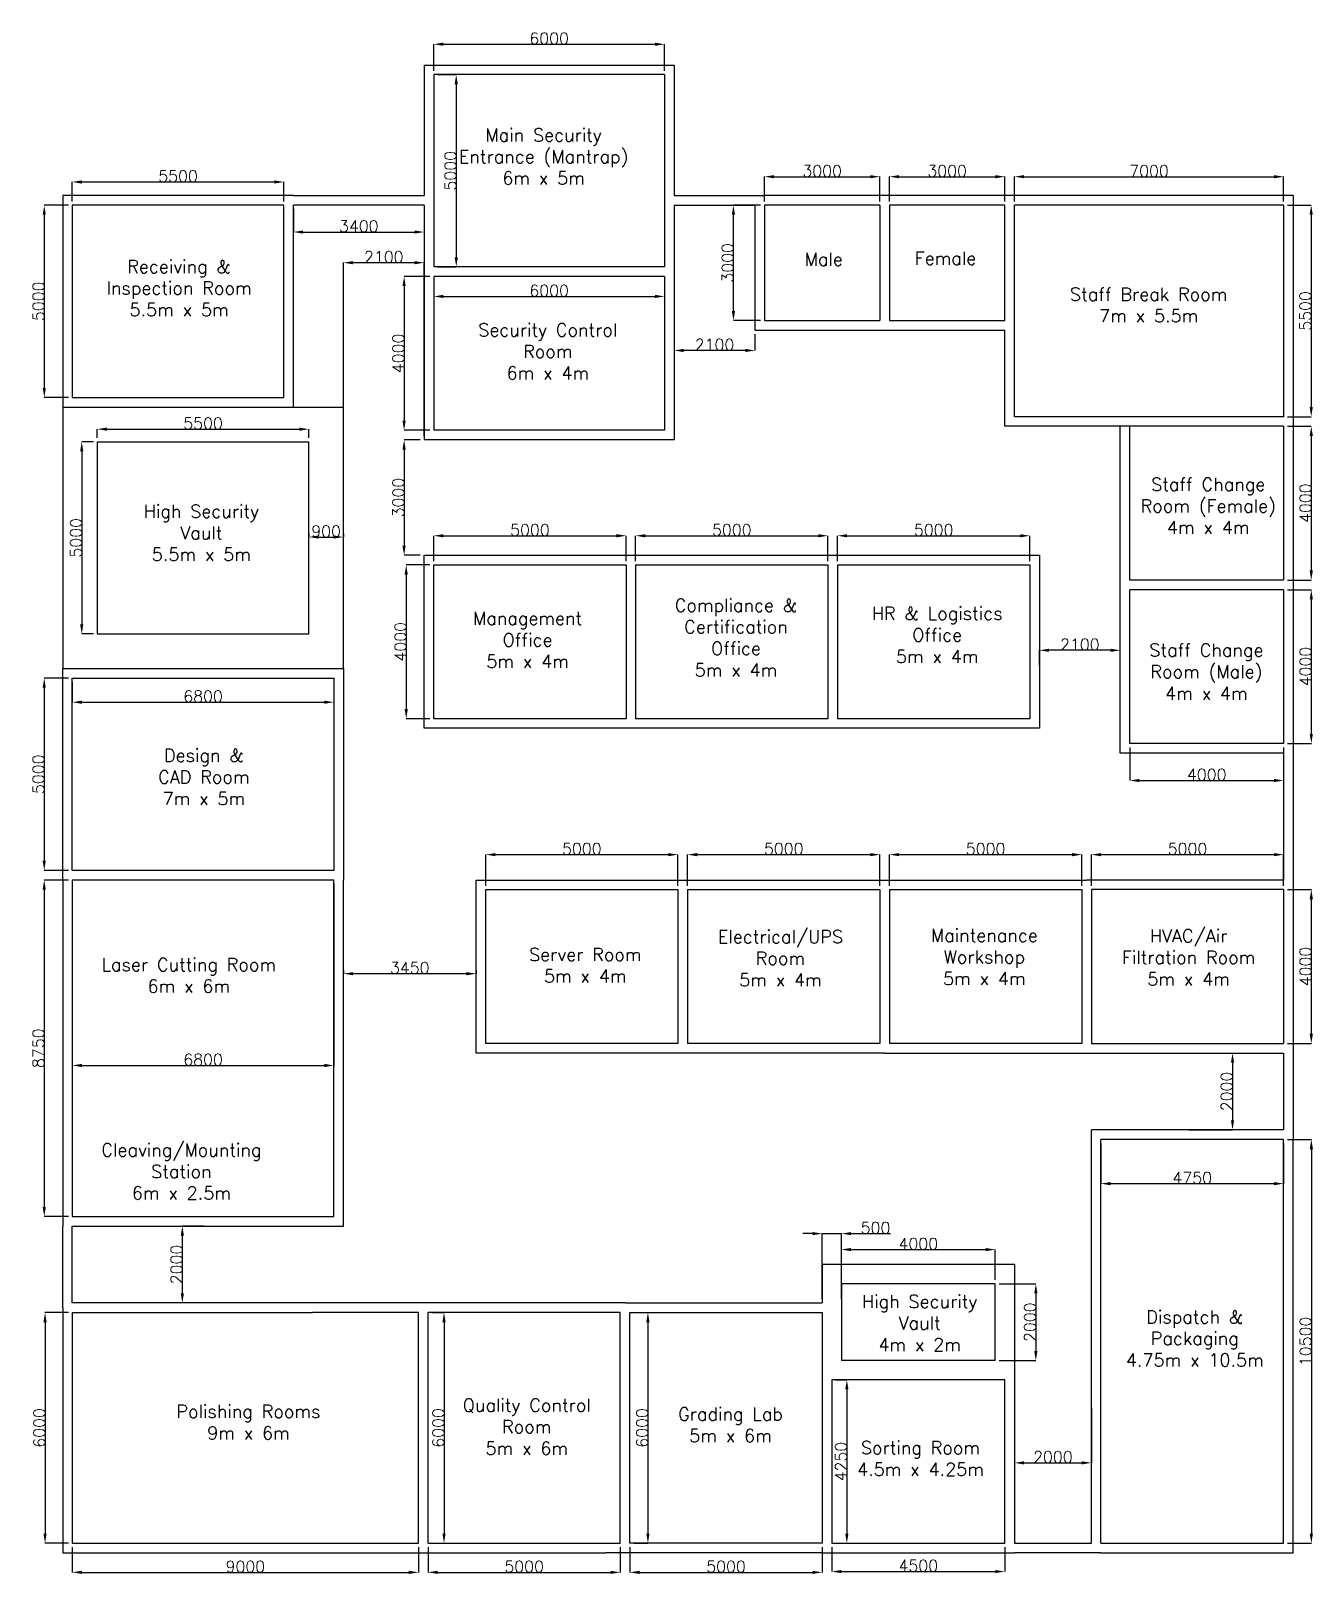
# Model space of a CAD drawing. Header units: millimetres. Extents: x 66184721639 to 66184754984, y 44431326194 to 44431366331.
import ezdxf

# ---------------------------------------------------------------- set-up
doc = ezdxf.new("R2010")
doc.units = ezdxf.units.MM
doc.layers.get('Defpoints').update_dxf_attribs({"color": 255})
doc.layers.add('Dimentions', color=255, linetype='Continuous', transparency=0.6)
doc.styles.add('Roman', font='romans')
doc.styles.get("Standard").update_dxf_attribs({"font": 'simplex.shx'})
doc.dimstyles.new('ISO-25', dxfattribs={"dimtxt": 300, "dimasz": 250, "dimexe": 1.25, "dimexo": 100, "dimtad": 1, "dimtxsty": 'Standard', "dimcen": 2.5, "dimadec": 0, "dimazin": 0, "dimtfac": 1, "dimtmove": 0, "dimatfit": 3, "dimfxl": 1, "dimarcsym": 0})

msp = doc.modelspace()

# ---------------------------------------------------------------- texts
at = {"attachment_point": 1, "style": 'Roman'}
for s, width, heights, insert, char_height in [('\\pxqc;Main Security\\PEntrance (Mantrap)\\P6m x 5m', 4639.63316, [2957.573], (66184732652, 44431363790.913), 336.21079), ('\\pxqc;Receiving &\\PInspection Room\\P5.5m x 5m', 6667.30981, [1798.69], (66184722159.5, 44431360369.69), 336.21079), ('\\pxqc;Male', 1344.24994, [454.342], (66184741585.5, 44431360558), 336.2108), ('\\pxqc;Female', 2143.5, [452.413], (66184744353, 44431360584), 336.21079), ('\\pxqc;Staff Break Room\\P7m x 5.5m', 4762.99999, [1798.69], (66184748326.5, 44431359649), 336.21079), ('\\pxqc;Security Control\\PRoom\\P6m x 4m', 4762.99999, [1798.69], (66184732701, 44431358721.5), 336.21079), ('\\pxqc;Staff Change Room (Female)\\P4m x 4m', 4295.68456, [1798.69], (66184750108.5, 44431354704.5), 336.21079), ('\\pxqc;High Security\\PVault\\P5.5m x 5m', 4762.99999, [1798.69], (66184723691, 44431354004.5), 336.21079), ('\\pxqc;Compliance &\\PCertification\\POffice\\P5m x 4m', 4437.01263, [2052.94], (66184737758, 44431351559.5), 336.21079), ('\\pxqc;Management\\POffice\\P5m x 4m', 4295.68456, [1798.69], (66184732408, 44431351220.562), 336.21079), ('\\pxqc;HR & Logistics\\POffice\\P5m x 4m', 4295.68456, [1798.69], (66184743060, 44431351349), 336.21079), ('\\pxqc;Staff Change Room (Male)\\P4m x 4m', 4295.68456, [1798.69], (66184750061, 44431350393.062), 336.21079), ('\\pxqc;Design &\\PCAD Room\\P7m x 5m', 4762.99999, [1798.69], (66184723756.5, 44431347655.5), 336.21079), ('\\pxqc;Electrical/UPS Room\\P5m x 4m', 4295.68456, [1798.69], (66184738984, 44431342939.913), 336.21079), ('\\pxqc;Maintenance\\PWorkshop\\P5m x 4m', 4295.68456, [1798.69], (66184744285.5, 44431342973.413), 336.21079), ('\\pxqc;HVAC/Air\\PFiltration Room\\P5m x 4m', 4295.68456, [1798.69], (66184749598, 44431342962.413), 336.21079), ('\\pxqc;Server Room\\P5m x 4m', 4295.68456, [1798.69], (66184733908.5, 44431342477), 336.21079), ('\\pxqc;Laser Cutting Room\\P6m x 6m', 4762.99999, [1798.69], (66184723365.5, 44431342214.413), 336.21079), ('\\pxqc;Cleaving/Mounting\\PStation\\P6m x 2.5m', 4762.99999, [1798.69], (66184723172.5, 44431337394.5), 336.21079), ('\\pxqc;High Security\\PVault\\P4m x 2m', 4295.68456, [1798.69], (66184742604, 44431333453), 336.21079), ('\\pxqc;Dispatch &\\PPackaging\\P4.75m x 10.5m', 4295.68456, [1798.69], (66184749759, 44431333052.5), 336.21079), ('\\pxqc;Quality Control\\PRoom\\P5m x 6m', 4295.68456, [1798.69], (66184732387.25, 44431330757), 336.21079), ('\\pxqc;Polishing Rooms\\P9m x 6m', 5208.86913, [1798.69], (66184724692.5, 44431330593.5), 336.21079), ('\\pxqc;Grading Lab\\P5m x 6m', 4295.68456, [1798.69], (66184737685.5, 44431330525.071), 336.21079), ('\\pxqc;Sorting Room\\P4.5m x 4.25m', 4295.68456, [1798.69], (66184742626, 44431329650.071), 336.21079)]:
    msp.add_mtext_dynamic_manual_height_columns(s, width=width, gutter_width=1681.054, heights=heights, dxfattribs=dict(at, insert=insert, char_height=char_height))

# ---------------------------------------------------------------- blocks, each defined once
blk = doc.blocks.new('*D6')
at = {"layer": 'Defpoints', "color": 0, "transparency": 16777216}
for p in [(66184723367.00005, 44431355646.50003), (66184722962.00001, 44431350646.50002), (66184723367.00004, 44431350646.50002)]:
    blk.add_point(p, dxfattribs=at)
at = {"layer": 'Dimentions', "color": 0, "lineweight": -2, "transparency": 16777216}
for p, q in [((66184723267.00005, 44431355646.50003), (66184722960.75001, 44431355646.50003)), ((66184722962.00001, 44431355396.50003), (66184722962.00001, 44431350896.50002)), ((66184723267.00004, 44431350646.50002), (66184722960.75001, 44431350646.50002))]:
    blk.add_line(p, q, dxfattribs=at)
at = {"layer": 'Dimentions', "color": 0, "transparency": 16777216}
for points in [[(66184722920.33334, 44431355396.50003), (66184723003.66667, 44431355396.50003), (66184722962.00001, 44431355646.50003)], [(66184722920.33334, 44431350896.50002), (66184723003.66667, 44431350896.50002), (66184722962.00001, 44431350646.50002)]]:
    blk.add_solid(points, dxfattribs=at)
at = {"layer": 'Dimentions', "color": 0, "transparency": 16777216, "insert": (66184722811.375, 44431353146.49998), "char_height": 300, "attachment_point": 5, "rotation": 90}
blk.add_mtext('5000', dxfattribs=at)
blk = doc.blocks.new('*D7')
at = {"layer": 'Defpoints', "color": 0, "transparency": 16777216}
for p in [(66184728867.00004, 44431355972), (66184723367.00001, 44431355646.5), (66184728867.00004, 44431355646.50002)]:
    blk.add_point(p, dxfattribs=at)
at = {"layer": 'Dimentions', "color": 0, "lineweight": -2, "transparency": 16777216}
for p, q in [((66184723367.00001, 44431355746.5), (66184723367.00001, 44431355973.25)), ((66184723617.00001, 44431355972), (66184728617.00004, 44431355972)), ((66184728867.00004, 44431355746.50002), (66184728867.00004, 44431355973.25))]:
    blk.add_line(p, q, dxfattribs=at)
at = {"layer": 'Dimentions', "color": 0, "transparency": 16777216}
for points in [[(66184723617.00001, 44431356013.66666), (66184723617.00001, 44431355930.33334), (66184723367.00001, 44431355972)], [(66184728617.00004, 44431356013.66666), (66184728617.00004, 44431355930.33334), (66184728867.00004, 44431355972)]]:
    blk.add_solid(points, dxfattribs=at)
at = {"layer": 'Dimentions', "color": 0, "transparency": 16777216, "insert": (66184726117.00002, 44431356122.625), "char_height": 300, "attachment_point": 5}
blk.add_mtext('5500', dxfattribs=at)
blk = doc.blocks.new('*D8')
at = {"layer": 'Defpoints', "color": 0, "transparency": 16777216}
for p in [(66184728867.00001, 44431353146.5), (66184729767.00002, 44431353166.5), (66184729767.00002, 44431353146.5)]:
    blk.add_point(p, dxfattribs=at)
at = {"layer": 'Dimentions', "color": 0, "lineweight": -2, "transparency": 16777216}
for p, q in [((66184728867.00001, 44431353246.5), (66184728867.00001, 44431353167.75)), ((66184729117.00001, 44431353166.5), (66184729517.00002, 44431353166.5)), ((66184729767.00002, 44431353246.5), (66184729767.00002, 44431353167.75))]:
    blk.add_line(p, q, dxfattribs=at)
at = {"layer": 'Dimentions', "color": 0, "transparency": 16777216}
for points in [[(66184729117.00001, 44431353208.16666), (66184729117.00001, 44431353124.83334), (66184728867.00001, 44431353166.5)], [(66184729517.00002, 44431353208.16666), (66184729517.00002, 44431353124.83334), (66184729767.00002, 44431353166.5)]]:
    blk.add_solid(points, dxfattribs=at)
at = {"layer": 'Dimentions', "color": 0, "transparency": 16777216, "insert": (66184729317.00002, 44431353317.125), "char_height": 300, "attachment_point": 5}
blk.add_mtext('900', dxfattribs=at)
blk = doc.blocks.new('*D9')
at = {"layer": 'Defpoints', "color": 0, "transparency": 16777216}
for p in [(66184722717.00004, 44431361796.50002), (66184721988.00006, 44431356796.50002), (66184722717.00004, 44431356796.50002)]:
    blk.add_point(p, dxfattribs=at)
at = {"layer": 'Dimentions', "color": 0, "lineweight": -2, "transparency": 16777216}
for p, q in [((66184722617.00004, 44431361796.50002), (66184721986.75006, 44431361796.50002)), ((66184721988.00006, 44431361546.50002), (66184721988.00006, 44431357046.50002)), ((66184722617.00004, 44431356796.50002), (66184721986.75006, 44431356796.50002))]:
    blk.add_line(p, q, dxfattribs=at)
at = {"layer": 'Dimentions', "color": 0, "transparency": 16777216}
for points in [[(66184721946.3334, 44431361546.50002), (66184722029.66673, 44431361546.50002), (66184721988.00006, 44431361796.50002)], [(66184721946.3334, 44431357046.50002), (66184722029.66673, 44431357046.50002), (66184721988.00006, 44431356796.50002)]]:
    blk.add_solid(points, dxfattribs=at)
at = {"layer": 'Dimentions', "color": 0, "transparency": 16777216, "insert": (66184721837.37505, 44431359296.49998), "char_height": 300, "attachment_point": 5, "rotation": 90}
blk.add_mtext('5000', dxfattribs=at)
blk = doc.blocks.new('*D10')
at = {"layer": 'Defpoints', "color": 0, "transparency": 16777216}
for p in [(66184728217.00001, 44431362401), (66184722717.00001, 44431361796.5), (66184728217.00001, 44431361796.5)]:
    blk.add_point(p, dxfattribs=at)
at = {"layer": 'Dimentions', "color": 0, "lineweight": -2, "transparency": 16777216}
for p, q in [((66184722717.00001, 44431361896.5), (66184722717.00001, 44431362402.25)), ((66184722967.00001, 44431362401), (66184727967.00001, 44431362401)), ((66184728217.00001, 44431361896.5), (66184728217.00001, 44431362402.25))]:
    blk.add_line(p, q, dxfattribs=at)
at = {"layer": 'Dimentions', "color": 0, "transparency": 16777216}
for points in [[(66184722967.00001, 44431362442.66666), (66184722967.00001, 44431362359.33334), (66184722717.00001, 44431362401)], [(66184727967.00001, 44431362442.66666), (66184727967.00001, 44431362359.33334), (66184728217.00001, 44431362401)]]:
    blk.add_solid(points, dxfattribs=at)
at = {"layer": 'Dimentions', "color": 0, "transparency": 16777216, "insert": (66184725467.00001, 44431362551.625), "char_height": 300, "attachment_point": 5}
blk.add_mtext('5500', dxfattribs=at)
blk = doc.blocks.new('*D11')
at = {"layer": 'Defpoints', "color": 0, "transparency": 16777216}
for p in [(66184722717.00004, 44431349496.50002), (66184721986.75012, 44431344496.50002), (66184722717.00004, 44431344496.50002)]:
    blk.add_point(p, dxfattribs=at)
at = {"layer": 'Dimentions', "color": 0, "lineweight": -2, "transparency": 16777216}
for p, q in [((66184722617.00004, 44431349496.50002), (66184721985.50012, 44431349496.50002)), ((66184721986.75012, 44431349246.50002), (66184721986.75012, 44431344746.50002)), ((66184722617.00004, 44431344496.50002), (66184721985.50012, 44431344496.50002))]:
    blk.add_line(p, q, dxfattribs=at)
at = {"layer": 'Dimentions', "color": 0, "transparency": 16777216}
for points in [[(66184721945.08346, 44431349246.50002), (66184722028.41679, 44431349246.50002), (66184721986.75012, 44431349496.50002)], [(66184721945.08346, 44431344746.50002), (66184722028.41679, 44431344746.50002), (66184721986.75012, 44431344496.50002)]]:
    blk.add_solid(points, dxfattribs=at)
at = {"layer": 'Dimentions', "color": 0, "transparency": 16777216, "insert": (66184721836.12511, 44431346996.49998), "char_height": 300, "attachment_point": 5, "rotation": 90}
blk.add_mtext('5000', dxfattribs=at)
blk = doc.blocks.new('*D12')
at = {"layer": 'Defpoints', "color": 0, "transparency": 16777216}
for p in [(66184722717.00001, 44431349496.5), (66184729517.00002, 44431349496.49998), (66184729517.00002, 44431348871.00001)]:
    blk.add_point(p, dxfattribs=at)
at = {"layer": 'Dimentions', "color": 0, "lineweight": -2, "transparency": 16777216}
for p, q in [((66184722717.00001, 44431349396.5), (66184722717.00001, 44431348869.75001)), ((66184729517.00002, 44431349396.49998), (66184729517.00002, 44431348869.75001)), ((66184722967.00001, 44431348871.00001), (66184729267.00002, 44431348871.00001))]:
    blk.add_line(p, q, dxfattribs=at)
at = {"layer": 'Dimentions', "color": 0, "transparency": 16777216}
for points in [[(66184722967.00001, 44431348912.66667), (66184722967.00001, 44431348829.33334), (66184722717.00001, 44431348871.00001)], [(66184729267.00002, 44431348912.66667), (66184729267.00002, 44431348829.33334), (66184729517.00002, 44431348871.00001)]]:
    blk.add_solid(points, dxfattribs=at)
at = {"layer": 'Dimentions', "color": 0, "transparency": 16777216, "insert": (66184726117.00002, 44431349021.62501), "char_height": 300, "attachment_point": 5}
blk.add_mtext('6800', dxfattribs=at)
blk = doc.blocks.new('*D13')
at = {"layer": 'Defpoints', "color": 0, "transparency": 16777216}
for p in [(66184738117, 44431365983.5), (66184732117, 44431365192), (66184738117, 44431365192)]:
    blk.add_point(p, dxfattribs=at)
at = {"layer": 'Dimentions', "color": 0, "lineweight": -2, "transparency": 16777216}
for p, q in [((66184732117, 44431365292), (66184732117, 44431365984.75)), ((66184732367, 44431365983.5), (66184737867, 44431365983.5)), ((66184738117, 44431365292), (66184738117, 44431365984.75))]:
    blk.add_line(p, q, dxfattribs=at)
at = {"layer": 'Dimentions', "color": 0, "transparency": 16777216}
for points in [[(66184732367, 44431366025.16666), (66184732367, 44431365941.83334), (66184732117, 44431365983.5)], [(66184737867, 44431366025.16666), (66184737867, 44431365941.83334), (66184738117, 44431365983.5)]]:
    blk.add_solid(points, dxfattribs=at)
at = {"layer": 'Dimentions', "color": 0, "transparency": 16777216, "insert": (66184735117, 44431366134.125), "char_height": 300, "attachment_point": 5}
blk.add_mtext('6000', dxfattribs=at)
blk = doc.blocks.new('*D14')
at = {"layer": 'Defpoints', "color": 0, "transparency": 16777216}
for p in [(66184732117.00003, 44431365192.00002), (66184732117.00003, 44431360192.00002), (66184732701.00015, 44431360192.00002)]:
    blk.add_point(p, dxfattribs=at)
at = {"layer": 'Dimentions', "color": 0, "lineweight": -2, "transparency": 16777216}
for p, q in [((66184732217.00003, 44431365192.00002), (66184732702.25015, 44431365192.00002)), ((66184732701.00015, 44431364942.00002), (66184732701.00015, 44431360442.00002)), ((66184732217.00003, 44431360192.00002), (66184732702.25015, 44431360192.00002))]:
    blk.add_line(p, q, dxfattribs=at)
at = {"layer": 'Dimentions', "color": 0, "transparency": 16777216}
for points in [[(66184732659.33349, 44431364942.00002), (66184732742.66682, 44431364942.00002), (66184732701.00015, 44431365192.00002)], [(66184732659.33349, 44431360442.00002), (66184732742.66682, 44431360442.00002), (66184732701.00015, 44431360192.00002)]]:
    blk.add_solid(points, dxfattribs=at)
at = {"layer": 'Dimentions', "color": 0, "transparency": 16777216, "insert": (66184732550.37514, 44431362691.99998), "char_height": 300, "attachment_point": 5, "rotation": 90}
blk.add_mtext('5000', dxfattribs=at)
blk = doc.blocks.new('*D15')
at = {"layer": 'Defpoints', "color": 0, "transparency": 16777216}
for p in [(66184732117, 44431359942), (66184738117, 44431359942), (66184738117, 44431359424.5)]:
    blk.add_point(p, dxfattribs=at)
at = {"layer": 'Dimentions', "color": 0, "lineweight": -2, "transparency": 16777216}
for p, q in [((66184732117, 44431359842), (66184732117, 44431359423.25)), ((66184738117, 44431359842), (66184738117, 44431359423.25)), ((66184732367, 44431359424.5), (66184737867, 44431359424.5))]:
    blk.add_line(p, q, dxfattribs=at)
at = {"layer": 'Dimentions', "color": 0, "transparency": 16777216}
for points in [[(66184732367, 44431359466.16666), (66184732367, 44431359382.83334), (66184732117, 44431359424.5)], [(66184737867, 44431359466.16666), (66184737867, 44431359382.83334), (66184738117, 44431359424.5)]]:
    blk.add_solid(points, dxfattribs=at)
at = {"layer": 'Dimentions', "color": 0, "transparency": 16777216, "insert": (66184735117, 44431359575.125), "char_height": 300, "attachment_point": 5}
blk.add_mtext('6000', dxfattribs=at)
blk = doc.blocks.new('*D16')
at = {"layer": 'Defpoints', "color": 0, "transparency": 16777216}
for p in [(66184732117.00003, 44431359942.00002), (66184731344.50015, 44431355942.00002), (66184732117.00003, 44431355942.00002)]:
    blk.add_point(p, dxfattribs=at)
at = {"layer": 'Dimentions', "color": 0, "lineweight": -2, "transparency": 16777216}
for p, q in [((66184732017.00003, 44431359942.00002), (66184731343.25015, 44431359942.00002)), ((66184731344.50015, 44431359692.00002), (66184731344.50015, 44431356192.00002)), ((66184732017.00003, 44431355942.00002), (66184731343.25015, 44431355942.00002))]:
    blk.add_line(p, q, dxfattribs=at)
at = {"layer": 'Dimentions', "color": 0, "transparency": 16777216}
for points in [[(66184731302.83349, 44431359692.00002), (66184731386.16682, 44431359692.00002), (66184731344.50015, 44431359942.00002)], [(66184731302.83349, 44431356192.00002), (66184731386.16682, 44431356192.00002), (66184731344.50015, 44431355942.00002)]]:
    blk.add_solid(points, dxfattribs=at)
at = {"layer": 'Dimentions', "color": 0, "transparency": 16777216, "insert": (66184731193.87514, 44431357941.99998), "char_height": 300, "attachment_point": 5, "rotation": 90}
blk.add_mtext('4000', dxfattribs=at)
blk = doc.blocks.new('*D17')
at = {"layer": 'Defpoints', "color": 0, "transparency": 16777216}
for p in [(66184739909.50006, 44431361796.50002), (66184740717.00003, 44431361796.50002), (66184740717.00002, 44431358796.50001)]:
    blk.add_point(p, dxfattribs=at)
at = {"layer": 'Dimentions', "color": 0, "lineweight": -2, "transparency": 16777216}
for p, q in [((66184740617.00003, 44431361796.50002), (66184739908.25006, 44431361796.50002)), ((66184739909.50006, 44431359046.50001), (66184739909.50006, 44431361546.50002)), ((66184740617.00002, 44431358796.50001), (66184739908.25006, 44431358796.50001))]:
    blk.add_line(p, q, dxfattribs=at)
at = {"layer": 'Dimentions', "color": 0, "transparency": 16777216}
for points in [[(66184739867.8334, 44431361546.50002), (66184739951.16673, 44431361546.50002), (66184739909.50006, 44431361796.50002)], [(66184739867.8334, 44431359046.50001), (66184739951.16673, 44431359046.50001), (66184739909.50006, 44431358796.50001)]]:
    blk.add_solid(points, dxfattribs=at)
at = {"layer": 'Dimentions', "color": 0, "transparency": 16777216, "insert": (66184739758.87505, 44431360296.49998), "char_height": 300, "attachment_point": 5, "rotation": 90}
blk.add_mtext('3000', dxfattribs=at)
blk = doc.blocks.new('*D18')
at = {"layer": 'Defpoints', "color": 0, "transparency": 16777216}
for p in [(66184743717, 44431362538), (66184740717, 44431361796.5), (66184743717, 44431361796.5)]:
    blk.add_point(p, dxfattribs=at)
at = {"layer": 'Dimentions', "color": 0, "lineweight": -2, "transparency": 16777216}
for p, q in [((66184740717, 44431361896.5), (66184740717, 44431362539.25)), ((66184740967, 44431362538), (66184743467, 44431362538)), ((66184743717, 44431361896.5), (66184743717, 44431362539.25))]:
    blk.add_line(p, q, dxfattribs=at)
at = {"layer": 'Dimentions', "color": 0, "transparency": 16777216}
for points in [[(66184740967, 44431362579.66666), (66184740967, 44431362496.33334), (66184740717, 44431362538)], [(66184743467, 44431362579.66666), (66184743467, 44431362496.33334), (66184743717, 44431362538)]]:
    blk.add_solid(points, dxfattribs=at)
at = {"layer": 'Dimentions', "color": 0, "transparency": 16777216, "insert": (66184742217, 44431362688.625), "char_height": 300, "attachment_point": 5}
blk.add_mtext('3000', dxfattribs=at)
blk = doc.blocks.new('*D19')
at = {"layer": 'Defpoints', "color": 0, "transparency": 16777216}
for p in [(66184746967, 44431362538), (66184743967, 44431361796.5), (66184746967, 44431361796.5)]:
    blk.add_point(p, dxfattribs=at)
at = {"layer": 'Dimentions', "color": 0, "lineweight": -2, "transparency": 16777216}
for p, q in [((66184743967, 44431361896.5), (66184743967, 44431362539.25)), ((66184744217, 44431362538), (66184746717, 44431362538)), ((66184746967, 44431361896.5), (66184746967, 44431362539.25))]:
    blk.add_line(p, q, dxfattribs=at)
at = {"layer": 'Dimentions', "color": 0, "transparency": 16777216}
for points in [[(66184744217, 44431362579.66666), (66184744217, 44431362496.33334), (66184743967, 44431362538)], [(66184746717, 44431362579.66666), (66184746717, 44431362496.33334), (66184746967, 44431362538)]]:
    blk.add_solid(points, dxfattribs=at)
at = {"layer": 'Dimentions', "color": 0, "transparency": 16777216, "insert": (66184745467, 44431362688.625), "char_height": 300, "attachment_point": 5}
blk.add_mtext('3000', dxfattribs=at)
blk = doc.blocks.new('*D22')
at = {"layer": 'Defpoints', "color": 0, "transparency": 16777216}
for p in [(66184754217, 44431362538), (66184747217, 44431361796.5), (66184754217, 44431361796.5)]:
    blk.add_point(p, dxfattribs=at)
at = {"layer": 'Dimentions', "color": 0, "lineweight": -2, "transparency": 16777216}
for p, q in [((66184747217, 44431361896.5), (66184747217, 44431362539.25)), ((66184747467, 44431362538), (66184753967, 44431362538)), ((66184754217, 44431361896.5), (66184754217, 44431362539.25))]:
    blk.add_line(p, q, dxfattribs=at)
at = {"layer": 'Dimentions', "color": 0, "transparency": 16777216}
for points in [[(66184747467, 44431362579.66666), (66184747467, 44431362496.33334), (66184747217, 44431362538)], [(66184753967, 44431362579.66666), (66184753967, 44431362496.33334), (66184754217, 44431362538)]]:
    blk.add_solid(points, dxfattribs=at)
at = {"layer": 'Dimentions', "color": 0, "transparency": 16777216, "insert": (66184750717, 44431362688.625), "char_height": 300, "attachment_point": 5}
blk.add_mtext('7000', dxfattribs=at)
blk = doc.blocks.new('*D23')
at = {"layer": 'Defpoints', "color": 0, "transparency": 16777216}
for p in [(66184754217.00003, 44431361796.50002), (66184754217.00003, 44431356296.50002), (66184754934.50006, 44431356296.50002)]:
    blk.add_point(p, dxfattribs=at)
at = {"layer": 'Dimentions', "color": 0, "lineweight": -2, "transparency": 16777216}
for p, q in [((66184754317.00003, 44431361796.50002), (66184754935.75006, 44431361796.50002)), ((66184754934.50006, 44431361546.50002), (66184754934.50006, 44431356546.50002)), ((66184754317.00003, 44431356296.50002), (66184754935.75006, 44431356296.50002))]:
    blk.add_line(p, q, dxfattribs=at)
at = {"layer": 'Dimentions', "color": 0, "transparency": 16777216}
for points in [[(66184754892.8334, 44431361546.50002), (66184754976.16673, 44431361546.50002), (66184754934.50006, 44431361796.50002)], [(66184754892.8334, 44431356546.50002), (66184754976.16673, 44431356546.50002), (66184754934.50006, 44431356296.50002)]]:
    blk.add_solid(points, dxfattribs=at)
at = {"layer": 'Dimentions', "color": 0, "transparency": 16777216, "insert": (66184754783.87505, 44431359046.49998), "char_height": 300, "attachment_point": 5, "rotation": 90}
blk.add_mtext('5500', dxfattribs=at)
blk = doc.blocks.new('*D24')
at = {"layer": 'Defpoints', "color": 0, "transparency": 16777216}
for p in [(66184722717.00003, 44431344246.50001), (66184721986.75021, 44431335496.50001), (66184722717.00003, 44431335496.50001)]:
    blk.add_point(p, dxfattribs=at)
at = {"layer": 'Dimentions', "color": 0, "lineweight": -2, "transparency": 16777216}
for p, q in [((66184722617.00003, 44431344246.50001), (66184721985.50021, 44431344246.50001)), ((66184721986.75021, 44431343996.50001), (66184721986.75021, 44431335746.50001)), ((66184722617.00003, 44431335496.50001), (66184721985.50021, 44431335496.50001))]:
    blk.add_line(p, q, dxfattribs=at)
at = {"layer": 'Dimentions', "color": 0, "transparency": 16777216}
for points in [[(66184721945.08355, 44431343996.50001), (66184722028.41688, 44431343996.50001), (66184721986.75021, 44431344246.50001)], [(66184721945.08355, 44431335746.50001), (66184722028.41688, 44431335746.50001), (66184721986.75021, 44431335496.50001)]]:
    blk.add_solid(points, dxfattribs=at)
at = {"layer": 'Dimentions', "color": 0, "transparency": 16777216, "insert": (66184721836.12521, 44431339871.49998), "char_height": 300, "attachment_point": 5, "rotation": 90}
blk.add_mtext('8750', dxfattribs=at)
blk = doc.blocks.new('*D25')
at = {"layer": 'Defpoints', "color": 0, "transparency": 16777216}
for p in [(66184722717, 44431344246.49999), (66184729517.00002, 44431344246.49999), (66184729517.00002, 44431339423.5)]:
    blk.add_point(p, dxfattribs=at)
at = {"layer": 'Dimentions', "color": 0, "lineweight": -2, "transparency": 16777216}
for p, q in [((66184722717, 44431344146.49999), (66184722717, 44431339422.25)), ((66184729517.00002, 44431344146.49999), (66184729517.00002, 44431339422.25)), ((66184722967, 44431339423.5), (66184729267.00002, 44431339423.5))]:
    blk.add_line(p, q, dxfattribs=at)
at = {"layer": 'Dimentions', "color": 0, "transparency": 16777216}
for points in [[(66184722967, 44431339465.16666), (66184722967, 44431339381.83334), (66184722717, 44431339423.5)], [(66184729267.00002, 44431339465.16666), (66184729267.00002, 44431339381.83334), (66184729517.00002, 44431339423.5)]]:
    blk.add_solid(points, dxfattribs=at)
at = {"layer": 'Dimentions', "color": 0, "transparency": 16777216, "insert": (66184726117.00001, 44431339574.125), "char_height": 300, "attachment_point": 5}
blk.add_mtext('6800', dxfattribs=at)
blk = doc.blocks.new('*D28')
at = {"layer": 'Defpoints', "color": 0, "transparency": 16777216}
for p in [(66184722717.00009, 44431332996.50001), (66184722007.58375, 44431326996.5), (66184722717.00002, 44431326996.5)]:
    blk.add_point(p, dxfattribs=at)
at = {"layer": 'Dimentions', "color": 0, "lineweight": -2, "transparency": 16777216}
for p, q in [((66184722617.00009, 44431332996.50001), (66184722006.33375, 44431332996.50001)), ((66184722007.58375, 44431332746.50001), (66184722007.58375, 44431327246.5)), ((66184722617.00002, 44431326996.5), (66184722006.33375, 44431326996.5))]:
    blk.add_line(p, q, dxfattribs=at)
at = {"layer": 'Dimentions', "color": 0, "transparency": 16777216}
for points in [[(66184721965.91708, 44431332746.50001), (66184722049.25041, 44431332746.50001), (66184722007.58375, 44431332996.50001)], [(66184721965.91708, 44431327246.5), (66184722049.25041, 44431327246.5), (66184722007.58375, 44431326996.5)]]:
    blk.add_solid(points, dxfattribs=at)
at = {"layer": 'Dimentions', "color": 0, "transparency": 16777216, "insert": (66184721856.95874, 44431329996.49998), "char_height": 300, "attachment_point": 5, "rotation": 90}
blk.add_mtext('6000', dxfattribs=at)
blk = doc.blocks.new('*D29')
at = {"layer": 'Defpoints', "color": 0, "transparency": 16777216}
for p in [(66184722716.99999, 44431326996.49998), (66184731716.99999, 44431326996.49998), (66184731716.99999, 44431326240.49999)]:
    blk.add_point(p, dxfattribs=at)
at = {"layer": 'Dimentions', "color": 0, "lineweight": -2, "transparency": 16777216}
for p, q in [((66184722716.99999, 44431326896.49998), (66184722716.99999, 44431326239.24999)), ((66184731716.99999, 44431326896.49998), (66184731716.99999, 44431326239.24999)), ((66184722966.99999, 44431326240.49999), (66184731466.99999, 44431326240.49999))]:
    blk.add_line(p, q, dxfattribs=at)
at = {"layer": 'Dimentions', "color": 0, "transparency": 16777216}
for points in [[(66184722966.99999, 44431326282.16666), (66184722966.99999, 44431326198.83333), (66184722716.99999, 44431326240.49999)], [(66184731466.99999, 44431326282.16666), (66184731466.99999, 44431326198.83333), (66184731716.99999, 44431326240.49999)]]:
    blk.add_solid(points, dxfattribs=at)
at = {"layer": 'Dimentions', "color": 0, "transparency": 16777216, "insert": (66184727216.99999, 44431326391.12499), "char_height": 300, "attachment_point": 5}
blk.add_mtext('9000', dxfattribs=at)
blk = doc.blocks.new('*D30')
at = {"layer": 'Defpoints', "color": 0, "transparency": 16777216}
for p in [(66184731967, 44431326996.49998), (66184736966.99999, 44431326996.49998), (66184736966.99999, 44431326240.50001)]:
    blk.add_point(p, dxfattribs=at)
at = {"layer": 'Dimentions', "color": 0, "lineweight": -2, "transparency": 16777216}
for p, q in [((66184731967, 44431326896.49998), (66184731967, 44431326239.25001)), ((66184736966.99999, 44431326896.49998), (66184736966.99999, 44431326239.25001)), ((66184732217, 44431326240.50001), (66184736716.99999, 44431326240.50001))]:
    blk.add_line(p, q, dxfattribs=at)
at = {"layer": 'Dimentions', "color": 0, "transparency": 16777216}
for points in [[(66184732217, 44431326282.16667), (66184732217, 44431326198.83334), (66184731967, 44431326240.50001)], [(66184736716.99999, 44431326282.16667), (66184736716.99999, 44431326198.83334), (66184736966.99999, 44431326240.50001)]]:
    blk.add_solid(points, dxfattribs=at)
at = {"layer": 'Dimentions', "color": 0, "transparency": 16777216, "insert": (66184734467, 44431326391.12501), "char_height": 300, "attachment_point": 5}
blk.add_mtext('5000', dxfattribs=at)
blk = doc.blocks.new('*D31')
at = {"layer": 'Defpoints', "color": 0, "transparency": 16777216}
for p in [(66184731967.00003, 44431332996.50001), (66184731967.00003, 44431326996.5), (66184732383.50001, 44431326996.5)]:
    blk.add_point(p, dxfattribs=at)
at = {"layer": 'Dimentions', "color": 0, "lineweight": -2, "transparency": 16777216}
for p, q in [((66184732067.00003, 44431332996.50001), (66184732384.75001, 44431332996.50001)), ((66184732383.50001, 44431332746.50001), (66184732383.50001, 44431327246.5)), ((66184732067.00003, 44431326996.5), (66184732384.75001, 44431326996.5))]:
    blk.add_line(p, q, dxfattribs=at)
at = {"layer": 'Dimentions', "color": 0, "transparency": 16777216}
for points in [[(66184732341.83334, 44431332746.50001), (66184732425.16667, 44431332746.50001), (66184732383.50001, 44431332996.50001)], [(66184732341.83334, 44431327246.5), (66184732425.16667, 44431327246.5), (66184732383.50001, 44431326996.5)]]:
    blk.add_solid(points, dxfattribs=at)
at = {"layer": 'Dimentions', "color": 0, "transparency": 16777216, "insert": (66184732232.875, 44431329996.5), "char_height": 300, "attachment_point": 5, "rotation": 90}
blk.add_mtext('6000', dxfattribs=at)
blk = doc.blocks.new('*D32')
at = {"layer": 'Defpoints', "color": 0, "transparency": 16777216}
for p in [(66184737217.00002, 44431332996.5), (66184737217.00002, 44431326996.5), (66184737685.50012, 44431326996.5)]:
    blk.add_point(p, dxfattribs=at)
at = {"layer": 'Dimentions', "color": 0, "lineweight": -2, "transparency": 16777216}
for p, q in [((66184737317.00002, 44431332996.5), (66184737686.75012, 44431332996.5)), ((66184737685.50012, 44431332746.5), (66184737685.50012, 44431327246.5)), ((66184737317.00002, 44431326996.5), (66184737686.75012, 44431326996.5))]:
    blk.add_line(p, q, dxfattribs=at)
at = {"layer": 'Dimentions', "color": 0, "transparency": 16777216}
for points in [[(66184737643.83346, 44431332746.5), (66184737727.16679, 44431332746.5), (66184737685.50012, 44431332996.5)], [(66184737643.83346, 44431327246.5), (66184737727.16679, 44431327246.5), (66184737685.50012, 44431326996.5)]]:
    blk.add_solid(points, dxfattribs=at)
at = {"layer": 'Dimentions', "color": 0, "transparency": 16777216, "insert": (66184737534.87511, 44431329996.49997), "char_height": 300, "attachment_point": 5, "rotation": 90}
blk.add_mtext('6000', dxfattribs=at)
blk = doc.blocks.new('*D33')
at = {"layer": 'Defpoints', "color": 0, "transparency": 16777216}
for p in [(66184737216.99999, 44431326996.49998), (66184742217, 44431326996.49998), (66184742217, 44431326240.50001)]:
    blk.add_point(p, dxfattribs=at)
at = {"layer": 'Dimentions', "color": 0, "lineweight": -2, "transparency": 16777216}
for p, q in [((66184737216.99999, 44431326896.49998), (66184737216.99999, 44431326239.25001)), ((66184742217, 44431326896.49998), (66184742217, 44431326239.25001)), ((66184737466.99999, 44431326240.50001), (66184741967, 44431326240.50001))]:
    blk.add_line(p, q, dxfattribs=at)
at = {"layer": 'Dimentions', "color": 0, "transparency": 16777216}
for points in [[(66184737466.99999, 44431326282.16667), (66184737466.99999, 44431326198.83334), (66184737216.99999, 44431326240.50001)], [(66184741967, 44431326282.16667), (66184741967, 44431326198.83334), (66184742217, 44431326240.50001)]]:
    blk.add_solid(points, dxfattribs=at)
at = {"layer": 'Dimentions', "color": 0, "transparency": 16777216, "insert": (66184739717, 44431326391.12501), "char_height": 300, "attachment_point": 5}
blk.add_mtext('5000', dxfattribs=at)
blk = doc.blocks.new('*D35')
at = {"layer": 'Defpoints', "color": 0, "transparency": 16777216}
for p in [(66184742466.99998, 44431326996.49998), (66184746966.99998, 44431326996.49998), (66184746966.99998, 44431326261.33334)]:
    blk.add_point(p, dxfattribs=at)
at = {"layer": 'Dimentions', "color": 0, "lineweight": -2, "transparency": 16777216}
for p, q in [((66184742466.99998, 44431326896.49998), (66184742466.99998, 44431326260.08334)), ((66184746966.99998, 44431326896.49998), (66184746966.99998, 44431326260.08334)), ((66184742716.99998, 44431326261.33334), (66184746716.99998, 44431326261.33334))]:
    blk.add_line(p, q, dxfattribs=at)
at = {"layer": 'Dimentions', "color": 0, "transparency": 16777216}
for points in [[(66184742716.99998, 44431326303.00001), (66184742716.99998, 44431326219.66668), (66184742466.99998, 44431326261.33334)], [(66184746716.99998, 44431326303.00001), (66184746716.99998, 44431326219.66668), (66184746966.99998, 44431326261.33334)]]:
    blk.add_solid(points, dxfattribs=at)
at = {"layer": 'Dimentions', "color": 0, "transparency": 16777216, "insert": (66184744716.99998, 44431326411.95834), "char_height": 300, "attachment_point": 5}
blk.add_mtext('4500', dxfattribs=at)
blk = doc.blocks.new('*D36')
at = {"layer": 'Defpoints', "color": 0, "transparency": 16777216}
for p in [(66184742467.00002, 44431331246.49998), (66184742467.00002, 44431326996.5), (66184742859.00006, 44431326996.5)]:
    blk.add_point(p, dxfattribs=at)
at = {"layer": 'Dimentions', "color": 0, "lineweight": -2, "transparency": 16777216}
for p, q in [((66184742567.00002, 44431331246.49998), (66184742860.25006, 44431331246.49998)), ((66184742859.00006, 44431330996.49998), (66184742859.00006, 44431327246.5)), ((66184742567.00002, 44431326996.5), (66184742860.25006, 44431326996.5))]:
    blk.add_line(p, q, dxfattribs=at)
at = {"layer": 'Dimentions', "color": 0, "transparency": 16777216}
for points in [[(66184742817.3334, 44431330996.49998), (66184742900.66673, 44431330996.49998), (66184742859.00006, 44431331246.49998)], [(66184742817.3334, 44431327246.5), (66184742900.66673, 44431327246.5), (66184742859.00006, 44431326996.5)]]:
    blk.add_solid(points, dxfattribs=at)
at = {"layer": 'Dimentions', "color": 0, "transparency": 16777216, "insert": (66184742708.37505, 44431329121.49996), "char_height": 300, "attachment_point": 5, "rotation": 90}
blk.add_mtext('4250', dxfattribs=at)
blk = doc.blocks.new('*D37')
at = {"layer": 'Defpoints', "color": 0, "transparency": 16777216}
for p in [(66184746716.99998, 44431334635.5), (66184742716.99998, 44431333746.49999), (66184746716.99998, 44431333746.49998)]:
    blk.add_point(p, dxfattribs=at)
at = {"layer": 'Dimentions', "color": 0, "lineweight": -2, "transparency": 16777216}
for p, q in [((66184742716.99998, 44431333846.49999), (66184742716.99998, 44431334636.75)), ((66184742966.99998, 44431334635.5), (66184746466.99998, 44431334635.5)), ((66184746716.99998, 44431333846.49998), (66184746716.99998, 44431334636.75))]:
    blk.add_line(p, q, dxfattribs=at)
at = {"layer": 'Dimentions', "color": 0, "transparency": 16777216}
for points in [[(66184742966.99998, 44431334677.16666), (66184742966.99998, 44431334593.83334), (66184742716.99998, 44431334635.5)], [(66184746466.99998, 44431334677.16666), (66184746466.99998, 44431334593.83334), (66184746716.99998, 44431334635.5)]]:
    blk.add_solid(points, dxfattribs=at)
at = {"layer": 'Dimentions', "color": 0, "transparency": 16777216, "insert": (66184744716.99998, 44431334786.125), "char_height": 300, "attachment_point": 5}
blk.add_mtext('4000', dxfattribs=at)
blk = doc.blocks.new('*D38')
at = {"layer": 'Defpoints', "color": 0, "transparency": 16777216}
for p in [(66184746717.00002, 44431333746.5), (66184746717.00002, 44431331746.49998), (66184747774.00006, 44431331746.49998)]:
    blk.add_point(p, dxfattribs=at)
at = {"layer": 'Dimentions', "color": 0, "lineweight": -2, "transparency": 16777216}
for p, q in [((66184746817.00002, 44431333746.5), (66184747775.25006, 44431333746.5)), ((66184747774.00006, 44431333496.5), (66184747774.00006, 44431331996.49998)), ((66184746817.00002, 44431331746.49998), (66184747775.25006, 44431331746.49998))]:
    blk.add_line(p, q, dxfattribs=at)
at = {"layer": 'Dimentions', "color": 0, "transparency": 16777216}
for points in [[(66184747732.3334, 44431333496.5), (66184747815.66673, 44431333496.5), (66184747774.00006, 44431333746.5)], [(66184747732.3334, 44431331996.49998), (66184747815.66673, 44431331996.49998), (66184747774.00006, 44431331746.49998)]]:
    blk.add_solid(points, dxfattribs=at)
at = {"layer": 'Dimentions', "color": 0, "transparency": 16777216, "insert": (66184747623.37505, 44431332746.49996), "char_height": 300, "attachment_point": 5, "rotation": 90}
blk.add_mtext('2000', dxfattribs=at)
blk = doc.blocks.new('*D40')
at = {"layer": 'Defpoints', "color": 0, "transparency": 16777216}
for p in [(66184737117.00002, 44431353200), (66184732117.00002, 44431352442.00001), (66184737117.00002, 44431352442.00001)]:
    blk.add_point(p, dxfattribs=at)
at = {"layer": 'Dimentions', "color": 0, "lineweight": -2, "transparency": 16777216}
for p, q in [((66184732117.00002, 44431352542.00001), (66184732117.00002, 44431353201.25)), ((66184732367.00002, 44431353200), (66184736867.00002, 44431353200)), ((66184737117.00002, 44431352542.00001), (66184737117.00002, 44431353201.25))]:
    blk.add_line(p, q, dxfattribs=at)
at = {"layer": 'Dimentions', "color": 0, "transparency": 16777216}
for points in [[(66184732367.00002, 44431353241.66666), (66184732367.00002, 44431353158.33334), (66184732117.00002, 44431353200)], [(66184736867.00002, 44431353241.66666), (66184736867.00002, 44431353158.33334), (66184737117.00002, 44431353200)]]:
    blk.add_solid(points, dxfattribs=at)
at = {"layer": 'Dimentions', "color": 0, "transparency": 16777216, "insert": (66184734617.00002, 44431353350.625), "char_height": 300, "attachment_point": 5}
blk.add_mtext('5000', dxfattribs=at)
blk = doc.blocks.new('*D41')
at = {"layer": 'Defpoints', "color": 0, "transparency": 16777216}
for p in [(66184732117.00005, 44431352442.00002), (66184731400.50006, 44431348442.00002), (66184732117.00005, 44431348442.00002)]:
    blk.add_point(p, dxfattribs=at)
at = {"layer": 'Dimentions', "color": 0, "lineweight": -2, "transparency": 16777216}
for p, q in [((66184732017.00005, 44431352442.00002), (66184731399.25006, 44431352442.00002)), ((66184731400.50006, 44431352192.00002), (66184731400.50006, 44431348692.00002)), ((66184732017.00005, 44431348442.00002), (66184731399.25006, 44431348442.00002))]:
    blk.add_line(p, q, dxfattribs=at)
at = {"layer": 'Dimentions', "color": 0, "transparency": 16777216}
for points in [[(66184731358.8334, 44431352192.00002), (66184731442.16673, 44431352192.00002), (66184731400.50006, 44431352442.00002)], [(66184731358.8334, 44431348692.00002), (66184731442.16673, 44431348692.00002), (66184731400.50006, 44431348442.00002)]]:
    blk.add_solid(points, dxfattribs=at)
at = {"layer": 'Dimentions', "color": 0, "transparency": 16777216, "insert": (66184731249.87505, 44431350441.99999), "char_height": 300, "attachment_point": 5, "rotation": 90}
blk.add_mtext('4000', dxfattribs=at)
blk = doc.blocks.new('*D42')
at = {"layer": 'Defpoints', "color": 0, "transparency": 16777216}
for p in [(66184742367.00002, 44431353200), (66184737367.00002, 44431352442.00001), (66184742367.00002, 44431352442.00001)]:
    blk.add_point(p, dxfattribs=at)
at = {"layer": 'Dimentions', "color": 0, "lineweight": -2, "transparency": 16777216}
for p, q in [((66184737367.00002, 44431352542.00001), (66184737367.00002, 44431353201.25)), ((66184737617.00002, 44431353200), (66184742117.00002, 44431353200)), ((66184742367.00002, 44431352542.00001), (66184742367.00002, 44431353201.25))]:
    blk.add_line(p, q, dxfattribs=at)
at = {"layer": 'Dimentions', "color": 0, "transparency": 16777216}
for points in [[(66184737617.00002, 44431353241.66666), (66184737617.00002, 44431353158.33334), (66184737367.00002, 44431353200)], [(66184742117.00002, 44431353241.66666), (66184742117.00002, 44431353158.33334), (66184742367.00002, 44431353200)]]:
    blk.add_solid(points, dxfattribs=at)
at = {"layer": 'Dimentions', "color": 0, "transparency": 16777216, "insert": (66184739867.00002, 44431353350.625), "char_height": 300, "attachment_point": 5}
blk.add_mtext('5000', dxfattribs=at)
blk = doc.blocks.new('*D43')
at = {"layer": 'Defpoints', "color": 0, "transparency": 16777216}
for p in [(66184747617.00003, 44431353200), (66184742617.00003, 44431352442.00001), (66184747617.00003, 44431352442.00001)]:
    blk.add_point(p, dxfattribs=at)
at = {"layer": 'Dimentions', "color": 0, "lineweight": -2, "transparency": 16777216}
for p, q in [((66184742617.00003, 44431352542.00001), (66184742617.00003, 44431353201.25)), ((66184742867.00003, 44431353200), (66184747367.00003, 44431353200)), ((66184747617.00003, 44431352542.00001), (66184747617.00003, 44431353201.25))]:
    blk.add_line(p, q, dxfattribs=at)
at = {"layer": 'Dimentions', "color": 0, "transparency": 16777216}
for points in [[(66184742867.00003, 44431353241.66666), (66184742867.00003, 44431353158.33334), (66184742617.00003, 44431353200)], [(66184747367.00003, 44431353241.66666), (66184747367.00003, 44431353158.33334), (66184747617.00003, 44431353200)]]:
    blk.add_solid(points, dxfattribs=at)
at = {"layer": 'Dimentions', "color": 0, "transparency": 16777216, "insert": (66184745117.00003, 44431353350.625), "char_height": 300, "attachment_point": 5}
blk.add_mtext('5000', dxfattribs=at)
blk = doc.blocks.new('*D44')
at = {"layer": 'Defpoints', "color": 0, "transparency": 16777216}
for p in [(66184738466.99998, 44431344906.5), (66184733466.99998, 44431343996.49998), (66184738466.99998, 44431343996.49998)]:
    blk.add_point(p, dxfattribs=at)
at = {"layer": 'Dimentions', "color": 0, "lineweight": -2, "transparency": 16777216}
for p, q in [((66184733466.99998, 44431344096.49998), (66184733466.99998, 44431344907.75)), ((66184733716.99998, 44431344906.5), (66184738216.99998, 44431344906.5)), ((66184738466.99998, 44431344096.49998), (66184738466.99998, 44431344907.75))]:
    blk.add_line(p, q, dxfattribs=at)
at = {"layer": 'Dimentions', "color": 0, "transparency": 16777216}
for points in [[(66184733716.99998, 44431344948.16666), (66184733716.99998, 44431344864.83334), (66184733466.99998, 44431344906.5)], [(66184738216.99998, 44431344948.16666), (66184738216.99998, 44431344864.83334), (66184738466.99998, 44431344906.5)]]:
    blk.add_solid(points, dxfattribs=at)
at = {"layer": 'Dimentions', "color": 0, "transparency": 16777216, "insert": (66184735966.99998, 44431345057.125), "char_height": 300, "attachment_point": 5}
blk.add_mtext('5000', dxfattribs=at)
blk = doc.blocks.new('*D45')
at = {"layer": 'Defpoints', "color": 0, "transparency": 16777216}
for p in [(66184743716.99999, 44431344906.5), (66184738716.99998, 44431343996.49998), (66184743716.99999, 44431343996.49998)]:
    blk.add_point(p, dxfattribs=at)
at = {"layer": 'Dimentions', "color": 0, "lineweight": -2, "transparency": 16777216}
for p, q in [((66184738716.99998, 44431344096.49998), (66184738716.99998, 44431344907.75)), ((66184738966.99998, 44431344906.5), (66184743466.99999, 44431344906.5)), ((66184743716.99999, 44431344096.49998), (66184743716.99999, 44431344907.75))]:
    blk.add_line(p, q, dxfattribs=at)
at = {"layer": 'Dimentions', "color": 0, "transparency": 16777216}
for points in [[(66184738966.99998, 44431344948.16666), (66184738966.99998, 44431344864.83334), (66184738716.99998, 44431344906.5)], [(66184743466.99999, 44431344948.16666), (66184743466.99999, 44431344864.83334), (66184743716.99999, 44431344906.5)]]:
    blk.add_solid(points, dxfattribs=at)
at = {"layer": 'Dimentions', "color": 0, "transparency": 16777216, "insert": (66184741216.99998, 44431345057.125), "char_height": 300, "attachment_point": 5}
blk.add_mtext('5000', dxfattribs=at)
blk = doc.blocks.new('*D46')
at = {"layer": 'Defpoints', "color": 0, "transparency": 16777216}
for p in [(66184748967, 44431344906.5), (66184743967, 44431343996.49998), (66184748967, 44431343996.49998)]:
    blk.add_point(p, dxfattribs=at)
at = {"layer": 'Dimentions', "color": 0, "lineweight": -2, "transparency": 16777216}
for p, q in [((66184743967, 44431344096.49998), (66184743967, 44431344907.75)), ((66184744217, 44431344906.5), (66184748717, 44431344906.5)), ((66184748967, 44431344096.49998), (66184748967, 44431344907.75))]:
    blk.add_line(p, q, dxfattribs=at)
at = {"layer": 'Dimentions', "color": 0, "transparency": 16777216}
for points in [[(66184744217, 44431344948.16666), (66184744217, 44431344864.83334), (66184743967, 44431344906.5)], [(66184748717, 44431344948.16666), (66184748717, 44431344864.83334), (66184748967, 44431344906.5)]]:
    blk.add_solid(points, dxfattribs=at)
at = {"layer": 'Dimentions', "color": 0, "transparency": 16777216, "insert": (66184746467, 44431345057.125), "char_height": 300, "attachment_point": 5}
blk.add_mtext('5000', dxfattribs=at)
blk = doc.blocks.new('*D47')
at = {"layer": 'Defpoints', "color": 0, "transparency": 16777216}
for p in [(66184754216.99999, 44431344906.5), (66184749216.99999, 44431343996.49998), (66184754216.99999, 44431343996.49998)]:
    blk.add_point(p, dxfattribs=at)
at = {"layer": 'Dimentions', "color": 0, "lineweight": -2, "transparency": 16777216}
for p, q in [((66184749216.99999, 44431344096.49998), (66184749216.99999, 44431344907.75)), ((66184749466.99999, 44431344906.5), (66184753966.99999, 44431344906.5)), ((66184754216.99999, 44431344096.49998), (66184754216.99999, 44431344907.75))]:
    blk.add_line(p, q, dxfattribs=at)
at = {"layer": 'Dimentions', "color": 0, "transparency": 16777216}
for points in [[(66184749466.99999, 44431344948.16666), (66184749466.99999, 44431344864.83334), (66184749216.99999, 44431344906.5)], [(66184753966.99999, 44431344948.16666), (66184753966.99999, 44431344864.83334), (66184754216.99999, 44431344906.5)]]:
    blk.add_solid(points, dxfattribs=at)
at = {"layer": 'Dimentions', "color": 0, "transparency": 16777216, "insert": (66184751716.99999, 44431345057.125), "char_height": 300, "attachment_point": 5}
blk.add_mtext('5000', dxfattribs=at)
blk = doc.blocks.new('*D48')
at = {"layer": 'Defpoints', "color": 0, "transparency": 16777216}
for p in [(66184754217.00003, 44431356046.50001), (66184754217.00003, 44431352046.50001), (66184754935.75012, 44431352046.50001)]:
    blk.add_point(p, dxfattribs=at)
at = {"layer": 'Dimentions', "color": 0, "lineweight": -2, "transparency": 16777216}
for p, q in [((66184754317.00003, 44431356046.50001), (66184754937.00012, 44431356046.50001)), ((66184754935.75012, 44431355796.50001), (66184754935.75012, 44431352296.50001)), ((66184754317.00003, 44431352046.50001), (66184754937.00012, 44431352046.50001))]:
    blk.add_line(p, q, dxfattribs=at)
at = {"layer": 'Dimentions', "color": 0, "transparency": 16777216}
for points in [[(66184754894.08346, 44431355796.50001), (66184754977.41679, 44431355796.50001), (66184754935.75012, 44431356046.50001)], [(66184754894.08346, 44431352296.50001), (66184754977.41679, 44431352296.50001), (66184754935.75012, 44431352046.50001)]]:
    blk.add_solid(points, dxfattribs=at)
at = {"layer": 'Dimentions', "color": 0, "transparency": 16777216, "insert": (66184754785.12511, 44431354046.49998), "char_height": 300, "attachment_point": 5, "rotation": 90}
blk.add_mtext('4000', dxfattribs=at)
blk = doc.blocks.new('*D49')
at = {"layer": 'Defpoints', "color": 0, "transparency": 16777216}
for p in [(66184754217.00003, 44431351796.50001), (66184754217.00003, 44431347796.50001), (66184754937.00018, 44431347796.50001)]:
    blk.add_point(p, dxfattribs=at)
at = {"layer": 'Dimentions', "color": 0, "lineweight": -2, "transparency": 16777216}
for p, q in [((66184754317.00003, 44431351796.50001), (66184754938.25018, 44431351796.50001)), ((66184754937.00018, 44431351546.50001), (66184754937.00018, 44431348046.50001)), ((66184754317.00003, 44431347796.50001), (66184754938.25018, 44431347796.50001))]:
    blk.add_line(p, q, dxfattribs=at)
at = {"layer": 'Dimentions', "color": 0, "transparency": 16777216}
for points in [[(66184754895.33352, 44431351546.50001), (66184754978.66685, 44431351546.50001), (66184754937.00018, 44431351796.50001)], [(66184754895.33352, 44431348046.50001), (66184754978.66685, 44431348046.50001), (66184754937.00018, 44431347796.50001)]]:
    blk.add_solid(points, dxfattribs=at)
at = {"layer": 'Dimentions', "color": 0, "transparency": 16777216, "insert": (66184754786.37518, 44431349796.49998), "char_height": 300, "attachment_point": 5, "rotation": 90}
blk.add_mtext('4000', dxfattribs=at)
blk = doc.blocks.new('*D50')
at = {"layer": 'Defpoints', "color": 0, "transparency": 16777216}
for p in [(66184750217, 44431347796.49999), (66184754217, 44431347796.49999), (66184754217, 44431346834.5)]:
    blk.add_point(p, dxfattribs=at)
at = {"layer": 'Dimentions', "color": 0, "lineweight": -2, "transparency": 16777216}
for p, q in [((66184750217, 44431347696.49999), (66184750217, 44431346833.25)), ((66184754217, 44431347696.49999), (66184754217, 44431346833.25)), ((66184750467, 44431346834.5), (66184753967, 44431346834.5))]:
    blk.add_line(p, q, dxfattribs=at)
at = {"layer": 'Dimentions', "color": 0, "transparency": 16777216}
for points in [[(66184750467, 44431346876.16666), (66184750467, 44431346792.83334), (66184750217, 44431346834.5)], [(66184753967, 44431346876.16666), (66184753967, 44431346792.83334), (66184754217, 44431346834.5)]]:
    blk.add_solid(points, dxfattribs=at)
at = {"layer": 'Dimentions', "color": 0, "transparency": 16777216, "insert": (66184752217, 44431346985.125), "char_height": 300, "attachment_point": 5}
blk.add_mtext('4000', dxfattribs=at)
blk = doc.blocks.new('*D51')
at = {"layer": 'Defpoints', "color": 0, "transparency": 16777216}
for p in [(66184751654.50003, 44431339746.5), (66184751654.50003, 44431337746.5), (66184752888.50006, 44431337746.5)]:
    blk.add_point(p, dxfattribs=at)
at = {"layer": 'Dimentions', "color": 0, "lineweight": -2, "transparency": 16777216}
for p, q in [((66184751754.50003, 44431339746.5), (66184752889.75006, 44431339746.5)), ((66184752888.50006, 44431339496.5), (66184752888.50006, 44431337996.5)), ((66184751754.50003, 44431337746.5), (66184752889.75006, 44431337746.5))]:
    blk.add_line(p, q, dxfattribs=at)
at = {"layer": 'Dimentions', "color": 0, "transparency": 16777216}
for points in [[(66184752846.8334, 44431339496.5), (66184752930.16673, 44431339496.5), (66184752888.50006, 44431339746.5)], [(66184752846.8334, 44431337996.5), (66184752930.16673, 44431337996.5), (66184752888.50006, 44431337746.5)]]:
    blk.add_solid(points, dxfattribs=at)
at = {"layer": 'Dimentions', "color": 0, "transparency": 16777216, "insert": (66184752737.87505, 44431338746.49997), "char_height": 300, "attachment_point": 5, "rotation": 90}
blk.add_mtext('2000', dxfattribs=at)
blk = doc.blocks.new('*D52')
at = {"layer": 'Defpoints', "color": 0, "transparency": 16777216}
for p in [(66184747216.99998, 44431330621.49998), (66184749216.99998, 44431330621.49998), (66184749216.99998, 44431329088.5)]:
    blk.add_point(p, dxfattribs=at)
at = {"layer": 'Dimentions', "color": 0, "lineweight": -2, "transparency": 16777216}
for p, q in [((66184747216.99998, 44431330521.49998), (66184747216.99998, 44431329087.25)), ((66184749216.99998, 44431330521.49998), (66184749216.99998, 44431329087.25)), ((66184747466.99998, 44431329088.5), (66184748966.99998, 44431329088.5))]:
    blk.add_line(p, q, dxfattribs=at)
at = {"layer": 'Dimentions', "color": 0, "transparency": 16777216}
for points in [[(66184747466.99998, 44431329130.16666), (66184747466.99998, 44431329046.83334), (66184747216.99998, 44431329088.5)], [(66184748966.99998, 44431329130.16666), (66184748966.99998, 44431329046.83334), (66184749216.99998, 44431329088.5)]]:
    blk.add_solid(points, dxfattribs=at)
at = {"layer": 'Dimentions', "color": 0, "transparency": 16777216, "insert": (66184748216.99998, 44431329239.125), "char_height": 300, "attachment_point": 5}
blk.add_mtext('2000', dxfattribs=at)
blk = doc.blocks.new('*D53')
at = {"layer": 'Defpoints', "color": 0, "transparency": 16777216}
for p in [(66184726242.00005, 44431335246.5), (66184725578.00006, 44431333246.5), (66184726242.00005, 44431333246.5)]:
    blk.add_point(p, dxfattribs=at)
at = {"layer": 'Dimentions', "color": 0, "lineweight": -2, "transparency": 16777216}
for p, q in [((66184726142.00005, 44431335246.5), (66184725576.75006, 44431335246.5)), ((66184725578.00006, 44431334996.5), (66184725578.00006, 44431333496.5)), ((66184726142.00005, 44431333246.5), (66184725576.75006, 44431333246.5))]:
    blk.add_line(p, q, dxfattribs=at)
at = {"layer": 'Dimentions', "color": 0, "transparency": 16777216}
for points in [[(66184725536.3334, 44431334996.5), (66184725619.66673, 44431334996.5), (66184725578.00006, 44431335246.5)], [(66184725536.3334, 44431333496.5), (66184725619.66673, 44431333496.5), (66184725578.00006, 44431333246.5)]]:
    blk.add_solid(points, dxfattribs=at)
at = {"layer": 'Dimentions', "color": 0, "transparency": 16777216, "insert": (66184725427.37505, 44431334246.49997), "char_height": 300, "attachment_point": 5, "rotation": 90}
blk.add_mtext('2000', dxfattribs=at)
blk = doc.blocks.new('*D54')
at = {"layer": 'Defpoints', "color": 0, "transparency": 16777216}
for p in [(66184731867.00003, 44431355692.00002), (66184731344.50021, 44431352692.00002), (66184731867.00003, 44431352692.00002)]:
    blk.add_point(p, dxfattribs=at)
at = {"layer": 'Dimentions', "color": 0, "lineweight": -2, "transparency": 16777216}
for p, q in [((66184731767.00003, 44431355692.00002), (66184731343.25021, 44431355692.00002)), ((66184731344.50021, 44431355442.00002), (66184731344.50021, 44431352942.00002)), ((66184731767.00003, 44431352692.00002), (66184731343.25021, 44431352692.00002))]:
    blk.add_line(p, q, dxfattribs=at)
at = {"layer": 'Dimentions', "color": 0, "transparency": 16777216}
for points in [[(66184731302.83355, 44431355442.00002), (66184731386.16688, 44431355442.00002), (66184731344.50021, 44431355692.00002)], [(66184731302.83355, 44431352942.00002), (66184731386.16688, 44431352942.00002), (66184731344.50021, 44431352692.00002)]]:
    blk.add_solid(points, dxfattribs=at)
at = {"layer": 'Dimentions', "color": 0, "transparency": 16777216, "insert": (66184731193.87521, 44431354191.99999), "char_height": 300, "attachment_point": 5, "rotation": 90}
blk.add_mtext('3000', dxfattribs=at)
blk = doc.blocks.new('*D55')
at = {"layer": 'Defpoints', "color": 0, "transparency": 16777216}
for p in [(66184729767.00001, 44431360301.5), (66184729767.00001, 44431355692), (66184731867, 44431355692)]:
    blk.add_point(p, dxfattribs=at)
at = {"layer": 'Dimentions', "color": 0, "lineweight": -2, "transparency": 16777216}
for p, q in [((66184729767.00001, 44431355792), (66184729767.00001, 44431360302.75)), ((66184731617, 44431360301.5), (66184730017.00001, 44431360301.5)), ((66184731867, 44431355792), (66184731867, 44431360302.75))]:
    blk.add_line(p, q, dxfattribs=at)
at = {"layer": 'Dimentions', "color": 0, "transparency": 16777216}
for points in [[(66184730017.00001, 44431360343.16666), (66184730017.00001, 44431360259.83334), (66184729767.00001, 44431360301.5)], [(66184731617, 44431360343.16666), (66184731617, 44431360259.83334), (66184731867, 44431360301.5)]]:
    blk.add_solid(points, dxfattribs=at)
at = {"layer": 'Dimentions', "color": 0, "transparency": 16777216, "insert": (66184730817, 44431360452.125), "char_height": 300, "attachment_point": 5}
blk.add_mtext('2100', dxfattribs=at)
blk = doc.blocks.new('*D56')
at = {"layer": 'Defpoints', "color": 0, "transparency": 16777216}
for p in [(66184728467.00001, 44431361796.5), (66184731866.99998, 44431361796.5), (66184731866.99998, 44431361099.5)]:
    blk.add_point(p, dxfattribs=at)
at = {"layer": 'Dimentions', "color": 0, "lineweight": -2, "transparency": 16777216}
for p, q in [((66184728467.00001, 44431361696.5), (66184728467.00001, 44431361098.25)), ((66184731866.99998, 44431361696.5), (66184731866.99998, 44431361098.25)), ((66184728717.00001, 44431361099.5), (66184731616.99998, 44431361099.5))]:
    blk.add_line(p, q, dxfattribs=at)
at = {"layer": 'Dimentions', "color": 0, "transparency": 16777216}
for points in [[(66184728717.00001, 44431361141.16666), (66184728717.00001, 44431361057.83334), (66184728467.00001, 44431361099.5)], [(66184731616.99998, 44431361141.16666), (66184731616.99998, 44431361057.83334), (66184731866.99998, 44431361099.5)]]:
    blk.add_solid(points, dxfattribs=at)
at = {"layer": 'Dimentions', "color": 0, "transparency": 16777216, "insert": (66184730167, 44431361250.125), "char_height": 300, "attachment_point": 5}
blk.add_mtext('3400', dxfattribs=at)
blk = doc.blocks.new('*D57')
at = {"layer": 'Defpoints', "color": 0, "transparency": 16777216}
for p in [(66184738367, 44431358546.5), (66184740466.99999, 44431358546.5), (66184738367, 44431358019)]:
    blk.add_point(p, dxfattribs=at)
at = {"layer": 'Dimentions', "color": 0, "lineweight": -2, "transparency": 16777216}
for p, q in [((66184738367, 44431358446.5), (66184738367, 44431358017.75)), ((66184740466.99999, 44431358446.5), (66184740466.99999, 44431358017.75)), ((66184740216.99999, 44431358019), (66184738617, 44431358019))]:
    blk.add_line(p, q, dxfattribs=at)
at = {"layer": 'Dimentions', "color": 0, "transparency": 16777216}
for points in [[(66184738617, 44431358060.66666), (66184738617, 44431357977.33334), (66184738367, 44431358019)], [(66184740216.99999, 44431358060.66666), (66184740216.99999, 44431357977.33334), (66184740466.99999, 44431358019)]]:
    blk.add_solid(points, dxfattribs=at)
at = {"layer": 'Dimentions', "color": 0, "transparency": 16777216, "insert": (66184739417, 44431358169.625), "char_height": 300, "attachment_point": 5}
blk.add_mtext('2100', dxfattribs=at)
blk = doc.blocks.new('*D58')
at = {"layer": 'Defpoints', "color": 0, "transparency": 16777216}
for p in [(66184747867.00003, 44431350221), (66184747867.00003, 44431349733.99999), (66184749967, 44431349733.99999)]:
    blk.add_point(p, dxfattribs=at)
at = {"layer": 'Dimentions', "color": 0, "lineweight": -2, "transparency": 16777216}
for p, q in [((66184747867.00003, 44431349833.99999), (66184747867.00003, 44431350222.25)), ((66184749717, 44431350221), (66184748117.00003, 44431350221)), ((66184749967, 44431349833.99999), (66184749967, 44431350222.25))]:
    blk.add_line(p, q, dxfattribs=at)
at = {"layer": 'Dimentions', "color": 0, "transparency": 16777216}
for points in [[(66184748117.00003, 44431350262.66666), (66184748117.00003, 44431350179.33334), (66184747867.00003, 44431350221)], [(66184749717, 44431350262.66666), (66184749717, 44431350179.33334), (66184749967, 44431350221)]]:
    blk.add_solid(points, dxfattribs=at)
at = {"layer": 'Dimentions', "color": 0, "transparency": 16777216, "insert": (66184748917.00002, 44431350371.625), "char_height": 300, "attachment_point": 5}
blk.add_mtext('2100', dxfattribs=at)
blk = doc.blocks.new('*D59')
at = {"layer": 'Defpoints', "color": 0, "transparency": 16777216}
for p in [(66184754217.00002, 44431343996.5), (66184754217.00003, 44431339996.5), (66184754937.00024, 44431339996.5)]:
    blk.add_point(p, dxfattribs=at)
at = {"layer": 'Dimentions', "color": 0, "lineweight": -2, "transparency": 16777216}
for p, q in [((66184754317.00002, 44431343996.5), (66184754938.25024, 44431343996.5)), ((66184754937.00024, 44431343746.5), (66184754937.00024, 44431340246.5)), ((66184754317.00003, 44431339996.5), (66184754938.25024, 44431339996.5))]:
    blk.add_line(p, q, dxfattribs=at)
at = {"layer": 'Dimentions', "color": 0, "transparency": 16777216}
for points in [[(66184754895.33358, 44431343746.5), (66184754978.66691, 44431343746.5), (66184754937.00024, 44431343996.5)], [(66184754895.33358, 44431340246.5), (66184754978.66691, 44431340246.5), (66184754937.00024, 44431339996.5)]]:
    blk.add_solid(points, dxfattribs=at)
at = {"layer": 'Dimentions', "color": 0, "transparency": 16777216, "insert": (66184754786.37524, 44431341996.49997), "char_height": 300, "attachment_point": 5, "rotation": 90}
blk.add_mtext('4000', dxfattribs=at)
blk = doc.blocks.new('*D60')
at = {"layer": 'Defpoints', "color": 0, "transparency": 16777216}
for p in [(66184729767.00002, 44431341996.49998), (66184733216.99998, 44431341996.49998), (66184729767.00002, 44431341810.5)]:
    blk.add_point(p, dxfattribs=at)
at = {"layer": 'Dimentions', "color": 0, "lineweight": -2, "transparency": 16777216}
for p, q in [((66184729767.00002, 44431341896.49998), (66184729767.00002, 44431341809.25)), ((66184732966.99998, 44431341810.5), (66184730017.00002, 44431341810.5)), ((66184733216.99998, 44431341896.49998), (66184733216.99998, 44431341809.25))]:
    blk.add_line(p, q, dxfattribs=at)
at = {"layer": 'Dimentions', "color": 0, "transparency": 16777216}
for points in [[(66184730017.00002, 44431341852.16666), (66184730017.00002, 44431341768.83334), (66184729767.00002, 44431341810.5)], [(66184732966.99998, 44431341852.16666), (66184732966.99998, 44431341768.83334), (66184733216.99998, 44431341810.5)]]:
    blk.add_solid(points, dxfattribs=at)
at = {"layer": 'Dimentions', "color": 0, "transparency": 16777216, "insert": (66184731492, 44431341961.125), "char_height": 300, "attachment_point": 5}
blk.add_mtext('3450', dxfattribs=at)
blk = doc.blocks.new('*D61')
at = {"layer": 'Defpoints', "color": 0, "transparency": 16777216}
for p in [(66184742716.99998, 44431335050), (66184742216.99999, 44431333246.49998), (66184742716.99998, 44431333246.49998)]:
    blk.add_point(p, dxfattribs=at)
at = {"layer": 'Dimentions', "color": 0, "lineweight": -2, "transparency": 16777216}
for p, q in [((66184741966.99999, 44431335050), (66184741716.99999, 44431335050)), ((66184742216.99999, 44431333346.49998), (66184742216.99999, 44431335051.25)), ((66184742216.99999, 44431335050), (66184742716.99998, 44431335050)), ((66184742716.99998, 44431333346.49998), (66184742716.99998, 44431335051.25)), ((66184742966.99998, 44431335050), (66184743989.67856, 44431335050))]:
    blk.add_line(p, q, dxfattribs=at)
at = {"layer": 'Dimentions', "color": 0, "transparency": 16777216}
for points in [[(66184741966.99999, 44431335091.66666), (66184741966.99999, 44431335008.33334), (66184742216.99999, 44431335050)], [(66184742966.99998, 44431335091.66666), (66184742966.99998, 44431335008.33334), (66184742716.99998, 44431335050)]]:
    blk.add_solid(points, dxfattribs=at)
at = {"layer": 'Dimentions', "color": 0, "transparency": 16777216, "insert": (66184743603.33927, 44431335200.625), "char_height": 300, "attachment_point": 5}
blk.add_mtext('500', dxfattribs=at)
blk = doc.blocks.new('*D62')
at = {"layer": 'Defpoints', "color": 0, "transparency": 16777216}
for p in [(66184749466.99999, 44431337496.49998), (66184754217, 44431337496.49998), (66184754217, 44431336350)]:
    blk.add_point(p, dxfattribs=at)
at = {"layer": 'Dimentions', "color": 0, "lineweight": -2, "transparency": 16777216}
for p, q in [((66184749466.99999, 44431337396.49998), (66184749466.99999, 44431336348.75)), ((66184754217, 44431337396.49998), (66184754217, 44431336348.75)), ((66184749716.99999, 44431336350), (66184753967, 44431336350))]:
    blk.add_line(p, q, dxfattribs=at)
at = {"layer": 'Dimentions', "color": 0, "transparency": 16777216}
for points in [[(66184749716.99999, 44431336391.66666), (66184749716.99999, 44431336308.33334), (66184749466.99999, 44431336350)], [(66184753967, 44431336391.66666), (66184753967, 44431336308.33334), (66184754217, 44431336350)]]:
    blk.add_solid(points, dxfattribs=at)
at = {"layer": 'Dimentions', "color": 0, "transparency": 16777216, "insert": (66184751842, 44431336500.625), "char_height": 300, "attachment_point": 5}
blk.add_mtext('4750', dxfattribs=at)
blk = doc.blocks.new('*D63')
at = {"layer": 'Defpoints', "color": 0, "transparency": 16777216}
for p in [(66184754217.00003, 44431337496.5), (66184754217.00003, 44431326996.5), (66184754938.25031, 44431326996.5)]:
    blk.add_point(p, dxfattribs=at)
at = {"layer": 'Dimentions', "color": 0, "lineweight": -2, "transparency": 16777216}
for p, q in [((66184754317.00003, 44431337496.5), (66184754939.50031, 44431337496.5)), ((66184754938.25031, 44431337246.5), (66184754938.25031, 44431327246.5)), ((66184754317.00003, 44431326996.5), (66184754939.50031, 44431326996.5))]:
    blk.add_line(p, q, dxfattribs=at)
at = {"layer": 'Dimentions', "color": 0, "transparency": 16777216}
for points in [[(66184754896.58364, 44431337246.5), (66184754979.91697, 44431337246.5), (66184754938.25031, 44431337496.5)], [(66184754896.58364, 44431327246.5), (66184754979.91697, 44431327246.5), (66184754938.25031, 44431326996.5)]]:
    blk.add_solid(points, dxfattribs=at)
at = {"layer": 'Dimentions', "color": 0, "transparency": 16777216, "insert": (66184754787.6253, 44431332246.49997), "char_height": 300, "attachment_point": 5, "rotation": 90}
blk.add_mtext('10500', dxfattribs=at)

# ---------------------------------------------------------------- dimensions: what is measured, and where the dimension line sits
at = {"layer": 'Dimentions'}
for base, p1, p2, picture, middle in [((66184738117, 44431365983.5), (66184732117, 44431365192), (66184738117, 44431365192), '*D13', (66184735117, 44431366134.125)), ((66184743717, 44431362538), (66184740717, 44431361796.5), (66184743717, 44431361796.5), '*D18', (66184742217, 44431362688.625)), ((66184746967, 44431362538), (66184743967, 44431361796.5), (66184746967, 44431361796.5), '*D19', (66184745467, 44431362688.625)), ((66184754217, 44431362538), (66184747217, 44431361796.5), (66184754217, 44431361796.5), '*D22', (66184750717, 44431362688.625)), ((66184728217, 44431362401), (66184722717, 44431361796.5), (66184728217, 44431361796.5), '*D10', (66184725467, 44431362551.625)), ((66184731867, 44431361099.5), (66184728467, 44431361796.5), (66184731867, 44431361796.5), '*D56', (66184730167, 44431361250.125)), ((66184729767, 44431360301.5), (66184731867, 44431355692), (66184729767, 44431355692), '*D55', (66184730817, 44431360452.125)), ((66184738117, 44431359424.5), (66184732117, 44431359942), (66184738117, 44431359942), '*D15', (66184735117, 44431359575.125)), ((66184738367, 44431358019), (66184740467, 44431358546.5), (66184738367, 44431358546.5), '*D57', (66184739417, 44431358169.625)), ((66184728867, 44431355972), (66184723367, 44431355646.5), (66184728867, 44431355646.5), '*D7', (66184726117, 44431356122.625)), ((66184737117, 44431353200), (66184732117, 44431352442), (66184737117, 44431352442), '*D40', (66184734617, 44431353350.625)), ((66184742367, 44431353200), (66184737367, 44431352442), (66184742367, 44431352442), '*D42', (66184739867, 44431353350.625)), ((66184747617, 44431353200), (66184742617, 44431352442), (66184747617, 44431352442), '*D43', (66184745117, 44431353350.625)), ((66184729767, 44431353166.5), (66184728867, 44431353146.5), (66184729767, 44431353146.5), '*D8', (66184729317, 44431353317.125)), ((66184747867, 44431350221), (66184749967, 44431349734), (66184747867, 44431349734), '*D58', (66184748917, 44431350371.625)), ((66184729517, 44431348871), (66184722717, 44431349496.5), (66184729517, 44431349496.5), '*D12', (66184726117, 44431349021.625)), ((66184754217, 44431346834.5), (66184750217, 44431347796.5), (66184754217, 44431347796.5), '*D50', (66184752217, 44431346985.125)), ((66184738467, 44431344906.5), (66184733467, 44431343996.5), (66184738467, 44431343996.5), '*D44', (66184735967, 44431345057.125)), ((66184743717, 44431344906.5), (66184738717, 44431343996.5), (66184743717, 44431343996.5), '*D45', (66184741217, 44431345057.125)), ((66184748967, 44431344906.5), (66184743967, 44431343996.5), (66184748967, 44431343996.5), '*D46', (66184746467, 44431345057.125)), ((66184754217, 44431344906.5), (66184749217, 44431343996.5), (66184754217, 44431343996.5), '*D47', (66184751717, 44431345057.125)), ((66184729767, 44431341810.5), (66184733217, 44431341996.5), (66184729767, 44431341996.5), '*D60', (66184731492, 44431341961.125)), ((66184754217, 44431336350), (66184749467, 44431337496.5), (66184754217, 44431337496.5), '*D62', (66184751842, 44431336500.625)), ((66184742717, 44431335050), (66184742217, 44431333246.5), (66184742717, 44431333246.5), '*D61', (66184743603.339, 44431335200.625)), ((66184746717, 44431334635.5), (66184742717, 44431333746.5), (66184746717, 44431333746.5), '*D37', (66184744717, 44431334786.125)), ((66184749217, 44431329088.5), (66184747217, 44431330621.5), (66184749217, 44431330621.5), '*D52', (66184748217, 44431329239.125)), ((66184731717, 44431326240.5), (66184722717, 44431326996.5), (66184731717, 44431326996.5), '*D29', (66184727217, 44431326391.125)), ((66184736967, 44431326240.5), (66184731967, 44431326996.5), (66184736967, 44431326996.5), '*D30', (66184734467, 44431326391.125)), ((66184742217, 44431326240.5), (66184737217, 44431326996.5), (66184742217, 44431326996.5), '*D33', (66184739717, 44431326391.125)), ((66184746967, 44431326261.333), (66184742467, 44431326996.5), (66184746967, 44431326996.5), '*D35', (66184744717, 44431326411.958))]:
    dim = msp.add_linear_dim(base=base, p1=p1, p2=p2, dimstyle='ISO-25', dxfattribs=at)
    dim.commit()
    dim.dimension.update_dxf_attribs({"geometry": picture, "text_midpoint": middle})
for base, p1, p2, picture, middle in [((66184732701, 44431360192), (66184732117, 44431365192), (66184732117, 44431360192), '*D14', (66184732550.375, 44431362692)), ((66184721988, 44431356796.5), (66184722717, 44431361796.5), (66184722717, 44431356796.5), '*D9', (66184721837.375, 44431359296.5)), ((66184739909.5, 44431361796.5), (66184740717, 44431358796.5), (66184740717, 44431361796.5), '*D17', (66184739758.875, 44431360296.5)), ((66184754934.5, 44431356296.5), (66184754217, 44431361796.5), (66184754217, 44431356296.5), '*D23', (66184754783.875, 44431359046.5)), ((66184731344.5, 44431355942), (66184732117, 44431359942), (66184732117, 44431355942), '*D16', (66184731193.875, 44431357942)), ((66184754935.75, 44431352046.5), (66184754217, 44431356046.5), (66184754217, 44431352046.5), '*D48', (66184754785.125, 44431354046.5)), ((66184731344.5, 44431352692), (66184731867, 44431355692), (66184731867, 44431352692), '*D54', (66184731193.875, 44431354192)), ((66184731400.5, 44431348442), (66184732117, 44431352442), (66184732117, 44431348442), '*D41', (66184731249.875, 44431350442)), ((66184754937, 44431347796.5), (66184754217, 44431351796.5), (66184754217, 44431347796.5), '*D49', (66184754786.375, 44431349796.5)), ((66184721986.75, 44431344496.5), (66184722717, 44431349496.5), (66184722717, 44431344496.5), '*D11', (66184721836.125, 44431346996.5)), ((66184721986.75, 44431335496.5), (66184722717, 44431344246.5), (66184722717, 44431335496.5), '*D24', (66184721836.125, 44431339871.5)), ((66184754937, 44431339996.5), (66184754217, 44431343996.5), (66184754217, 44431339996.5), '*D59', (66184754786.375, 44431341996.5)), ((66184752888.5, 44431337746.5), (66184751654.5, 44431339746.5), (66184751654.5, 44431337746.5), '*D51', (66184752737.875, 44431338746.5)), ((66184754938.25, 44431326996.5), (66184754217, 44431337496.5), (66184754217, 44431326996.5), '*D63', (66184754787.625, 44431332246.5)), ((66184725578, 44431333246.5), (66184726242, 44431335246.5), (66184726242, 44431333246.5), '*D53', (66184725427.375, 44431334246.5)), ((66184747774, 44431331746.5), (66184746717, 44431333746.5), (66184746717, 44431331746.5), '*D38', (66184747623.375, 44431332746.5)), ((66184722007.584, 44431326996.5), (66184722717, 44431332996.5), (66184722717, 44431326996.5), '*D28', (66184721856.959, 44431329996.5)), ((66184737685.5, 44431326996.5), (66184737217, 44431332996.5), (66184737217, 44431326996.5), '*D32', (66184737534.875, 44431329996.5)), ((66184742859, 44431326996.5), (66184742467, 44431331246.5), (66184742467, 44431326996.5), '*D36', (66184742708.375, 44431329121.5))]:
    dim = msp.add_linear_dim(base=base, p1=p1, p2=p2, angle=90, dimstyle='ISO-25', dxfattribs=at)
    dim.commit()
    dim.dimension.update_dxf_attribs({"geometry": picture, "text_midpoint": middle})
for base, p1, p2, picture, middle in [((66184722962, 44431350646.5), (66184723367, 44431355646.5), (66184723367, 44431350646.5), '*D6', (66184722962, 44431353146.5)), ((66184732383.5, 44431326996.5), (66184731967, 44431332996.5), (66184731967, 44431326996.5), '*D31', (66184732383.5, 44431329996.5))]:
    dim = msp.add_linear_dim(base=base, p1=p1, p2=p2, angle=90, dimstyle='ISO-25', dxfattribs=at)
    dim.commit()
    dim.dimension.update_dxf_attribs({"geometry": picture, "text_midpoint": middle, "dimtype": 160})
dim = msp.add_linear_dim(base=(66184729517, 44431339423.5), p1=(66184722717, 44431344246.5), p2=(66184729517, 44431344246.5), dimstyle='ISO-25', dxfattribs=at)
dim.commit()
dim.dimension.update_dxf_attribs({"geometry": '*D25', "text_midpoint": (66184726117, 44431339423.5), "dimtype": 160})

# ---------------------------------------------------------------- linework, layer by layer
for p, q in [((66184731867, 44431365442), (66184738367, 44431365442)), ((66184731867, 44431365442), (66184731867, 44431362046.5)), ((66184738117, 44431365192), (66184732117, 44431365192)), ((66184732117, 44431365192), (66184732117, 44431360192)), ((66184738117, 44431365192), (66184738117, 44431360192)), ((66184738367, 44431365442), (66184738367, 44431362046.5)), ((66184728467, 44431362046.5), (66184722467, 44431362046.5)), ((66184722467, 44431362046.5), (66184722467, 44431356546.5)), ((66184728467, 44431362046.5), (66184731867, 44431362046.5)), ((66184738367, 44431362046.5), (66184740717, 44431362046.5)), ((66184747092, 44431362046.5), (66184740717, 44431362046.5)), ((66184754467, 44431362046.5), (66184747092, 44431362046.5)), ((66184754467, 44431362046.5), (66184754467, 44431356046.5)), ((66184728217, 44431361796.5), (66184722717, 44431361796.5)), ((66184722717, 44431361796.5), (66184722717, 44431356796.5)), ((66184728217, 44431356796.5), (66184728217, 44431361796.5)), ((66184731867, 44431361796.5), (66184728467, 44431361796.5)), ((66184728467, 44431356546.5), (66184728467, 44431361796.5)), ((66184731867, 44431361796.5), (66184731867, 44431355692)), ((66184738367, 44431361796.5), (66184738367, 44431355692)), ((66184738367, 44431361796.5), (66184740467, 44431361796.5)), ((66184740467, 44431361796.5), (66184740467, 44431358546.5)), ((66184743717, 44431361796.5), (66184740717, 44431361796.5)), ((66184740717, 44431361796.5), (66184740717, 44431358796.5)), ((66184743717, 44431361796.5), (66184743717, 44431358796.5)), ((66184746967, 44431361796.5), (66184743967, 44431361796.5)), ((66184743967, 44431361796.5), (66184743967, 44431358796.5)), ((66184746967, 44431358796.5), (66184746967, 44431361796.5)), ((66184754217, 44431361796.5), (66184747217, 44431361796.5)), ((66184747217, 44431356296.5), (66184747217, 44431361796.5)), ((66184754217, 44431361796.5), (66184754217, 44431356296.5)), ((66184738117, 44431360192), (66184732117, 44431360192)), ((66184738117, 44431359942), (66184732117, 44431359942)), ((66184732117, 44431359942), (66184732117, 44431355942)), ((66184738117, 44431359942), (66184738117, 44431355942)), ((66184740717, 44431358796.5), (66184743717, 44431358796.5)), ((66184743967, 44431358796.5), (66184746967, 44431358796.5)), ((66184740467, 44431358546.5), (66184743717, 44431358546.5)), ((66184743717, 44431358546.5), (66184746967, 44431358546.5)), ((66184746967, 44431356046.5), (66184746967, 44431358546.5)), ((66184722717, 44431356796.5), (66184728217, 44431356796.5)), ((66184722467, 44431356546.5), (66184729767, 44431356546.5)), ((66184722467, 44431356546.5), (66184722467, 44431349746.5)), ((66184729767, 44431349746.5), (66184729767, 44431356546.5)), ((66184754217, 44431356046.5), (66184746967, 44431356046.5)), ((66184754217, 44431356296.5), (66184747217, 44431356296.5)), ((66184749967, 44431351921.5), (66184749967, 44431356046.5)), ((66184750217, 44431352046.5), (66184750217, 44431356046.5)), ((66184754217, 44431356046.5), (66184754217, 44431352046.5)), ((66184754467, 44431356046.5), (66184754467, 44431351921.5)), ((66184723367, 44431355646.5), (66184728867, 44431355646.5)), ((66184723367, 44431355646.5), (66184723367, 44431350646.5)), ((66184728867, 44431350646.5), (66184728867, 44431355646.5)), ((66184738367, 44431355692), (66184731867, 44431355692)), ((66184738117, 44431355942), (66184732117, 44431355942)), ((66184731867, 44431352692), (66184737242, 44431352692)), ((66184731867, 44431348192), (66184731867, 44431352692)), ((66184732117, 44431352442), (66184737117, 44431352442)), ((66184732117, 44431348442), (66184732117, 44431352442)), ((66184737117, 44431352442), (66184737117, 44431348442)), ((66184737242, 44431352692), (66184742617, 44431352692)), ((66184737367, 44431352442), (66184737367, 44431348442)), ((66184737367, 44431352442), (66184742367, 44431352442)), ((66184742367, 44431352442), (66184742367, 44431348442)), ((66184742617, 44431352692), (66184747867, 44431352692)), ((66184742617, 44431352442), (66184742617, 44431348442)), ((66184742617, 44431352442), (66184747617, 44431352442)), ((66184747617, 44431352442), (66184747617, 44431348442)), ((66184747867, 44431352692), (66184747867, 44431348192)), ((66184754217, 44431352046.5), (66184750217, 44431352046.5)), ((66184749967, 44431347546.5), (66184749967, 44431351921.5)), ((66184754217, 44431351796.5), (66184750217, 44431351796.5)), ((66184750217, 44431347796.5), (66184750217, 44431351796.5)), ((66184754217, 44431351796.5), (66184754217, 44431347796.5)), ((66184754467, 44431351921.5), (66184754467, 44431344246.5)), ((66184723367, 44431350646.5), (66184728867, 44431350646.5)), ((66184722467, 44431344246.5), (66184722467, 44431349746.5)), ((66184722467, 44431349746.5), (66184729767, 44431349746.5)), ((66184729767, 44431349746.5), (66184729767, 44431344246.5)), ((66184722717, 44431349496.5), (66184729517, 44431349496.5)), ((66184722717, 44431344496.5), (66184722717, 44431349496.5)), ((66184729517, 44431349496.5), (66184729517, 44431344496.5)), ((66184737117, 44431348442), (66184732117, 44431348442)), ((66184742367, 44431348442), (66184737367, 44431348442)), ((66184747617, 44431348442), (66184742617, 44431348442)), ((66184737242, 44431348192), (66184731867, 44431348192)), ((66184742492, 44431348192), (66184737242, 44431348192)), ((66184747867, 44431348192), (66184742492, 44431348192)), ((66184754217, 44431347546.5), (66184749967, 44431347546.5)), ((66184754217, 44431347796.5), (66184750217, 44431347796.5)), ((66184754217, 44431347546.5), (66184754217, 44431344246.5)), ((66184729517, 44431344496.5), (66184722717, 44431344496.5)), ((66184722467, 44431344246.5), (66184722467, 44431338121.5)), ((66184722717, 44431344246.5), (66184722717, 44431335496.5)), ((66184729517, 44431344246.5), (66184722717, 44431344246.5)), ((66184729517, 44431335496.5), (66184729517, 44431344246.5)), ((66184729767, 44431338121.5), (66184729767, 44431344246.5)), ((66184733217, 44431344246.5), (66184738592, 44431344246.5)), ((66184733217, 44431339746.5), (66184733217, 44431344246.5)), ((66184733467, 44431343996.5), (66184738467, 44431343996.5)), ((66184733467, 44431339996.5), (66184733467, 44431343996.5)), ((66184738467, 44431343996.5), (66184738467, 44431339996.5)), ((66184738592, 44431344246.5), (66184743967, 44431344246.5)), ((66184738717, 44431343996.5), (66184738717, 44431339996.5)), ((66184738717, 44431343996.5), (66184743717, 44431343996.5)), ((66184743717, 44431343996.5), (66184743717, 44431339996.5)), ((66184743967, 44431344246.5), (66184749092, 44431344246.5)), ((66184743967, 44431343996.5), (66184743967, 44431339996.5)), ((66184743967, 44431343996.5), (66184748967, 44431343996.5)), ((66184748967, 44431343996.5), (66184748967, 44431339996.5)), ((66184754217, 44431344246.5), (66184749092, 44431344246.5)), ((66184754217, 44431343996.5), (66184749217, 44431343996.5)), ((66184749217, 44431343996.5), (66184749217, 44431339996.5)), ((66184754217, 44431343996.5), (66184754217, 44431339996.5)), ((66184754467, 44431344246.5), (66184754467, 44431339746.5)), ((66184738467, 44431339996.5), (66184733467, 44431339996.5)), ((66184743717, 44431339996.5), (66184738717, 44431339996.5)), ((66184748967, 44431339996.5), (66184743967, 44431339996.5)), ((66184749217, 44431339996.5), (66184754217, 44431339996.5)), ((66184738592, 44431339746.5), (66184733217, 44431339746.5)), ((66184743842, 44431339746.5), (66184738592, 44431339746.5)), ((66184743842, 44431339746.5), (66184749092, 44431339746.5)), ((66184749092, 44431339746.5), (66184754217, 44431339746.5)), ((66184754217, 44431339746.5), (66184754217, 44431337746.5)), ((66184754467, 44431339746.5), (66184754467, 44431337496.5)), ((66184722467, 44431338121.5), (66184722467, 44431335246.5)), ((66184722717, 44431337996.5), (66184722717, 44431335496.5)), ((66184729517, 44431335496.5), (66184729517, 44431337996.5)), ((66184729767, 44431335246.5), (66184729767, 44431338121.5)), ((66184749217, 44431326996.5), (66184749217, 44431337746.5)), ((66184754217, 44431337746.5), (66184749217, 44431337746.5)), ((66184749467, 44431326996.5), (66184749467, 44431337496.5)), ((66184754217, 44431337496.5), (66184749467, 44431337496.5)), ((66184754217, 44431326996.5), (66184754217, 44431337496.5)), ((66184754467, 44431326746.5), (66184754467, 44431337496.5)), ((66184722717, 44431335496.5), (66184729517, 44431335496.5)), ((66184722467, 44431333121.5), (66184722467, 44431335246.5)), ((66184722717, 44431335246.5), (66184729767, 44431335246.5)), ((66184722717, 44431333246.5), (66184722717, 44431335246.5)), ((66184742217, 44431334246.5), (66184742217, 44431333246.5)), ((66184747217, 44431334246.5), (66184742217, 44431334246.5)), ((66184747217, 44431334246.5), (66184747217, 44431326996.5)), ((66184746717, 44431333746.5), (66184742717, 44431333746.5)), ((66184742717, 44431333746.5), (66184742717, 44431331746.5)), ((66184746717, 44431331746.5), (66184746717, 44431333746.5)), ((66184722467, 44431333121.5), (66184722467, 44431326746.5)), ((66184731717, 44431333246.5), (66184722717, 44431333246.5)), ((66184737092, 44431333246.5), (66184731717, 44431333246.5)), ((66184737092, 44431333246.5), (66184742217, 44431333246.5)), ((66184722717, 44431332996.5), (66184728967, 44431332996.5)), ((66184722717, 44431332996.5), (66184722717, 44431326996.5)), ((66184731717, 44431332996.5), (66184728967, 44431332996.5)), ((66184731717, 44431326996.5), (66184731717, 44431332996.5)), ((66184731967, 44431326996.5), (66184731967, 44431332996.5)), ((66184736967, 44431332996.5), (66184731967, 44431332996.5)), ((66184736967, 44431326996.5), (66184736967, 44431332996.5)), ((66184737217, 44431326996.5), (66184737217, 44431332996.5)), ((66184737217, 44431332996.5), (66184742217, 44431332996.5)), ((66184742217, 44431332996.5), (66184742217, 44431326996.5)), ((66184746717, 44431331746.5), (66184742717, 44431331746.5)), ((66184742467, 44431331246.5), (66184742467, 44431326996.5)), ((66184746967, 44431331246.5), (66184742467, 44431331246.5)), ((66184746967, 44431329496.5), (66184746967, 44431331246.5)), ((66184746967, 44431326996.5), (66184746967, 44431329496.5)), ((66184722467, 44431326746.5), (66184731842, 44431326746.5)), ((66184722717, 44431326996.5), (66184731717, 44431326996.5)), ((66184731842, 44431326746.5), (66184736592, 44431326746.5)), ((66184731967, 44431326996.5), (66184736967, 44431326996.5)), ((66184742217, 44431326746.5), (66184736592, 44431326746.5)), ((66184742217, 44431326996.5), (66184737217, 44431326996.5)), ((66184742217, 44431326746.5), (66184747217, 44431326746.5)), ((66184742467, 44431326996.5), (66184746967, 44431326996.5)), ((66184747217, 44431326996.5), (66184749217, 44431326996.5)), ((66184749467, 44431326746.5), (66184747217, 44431326746.5)), ((66184749467, 44431326996.5), (66184754217, 44431326996.5)), ((66184749467, 44431326746.5), (66184754467, 44431326746.5))]:
    msp.add_line(p, q)

msp.set_redraw_order([(e.dxf.handle, doc.entitydb.next_handle()) for e in msp.query("TEXT MTEXT ATTDEF DIMENSION ARC_DIMENSION")])  # texts and dimensions are drawn at this point

doc.saveas('drawing.dxf')
